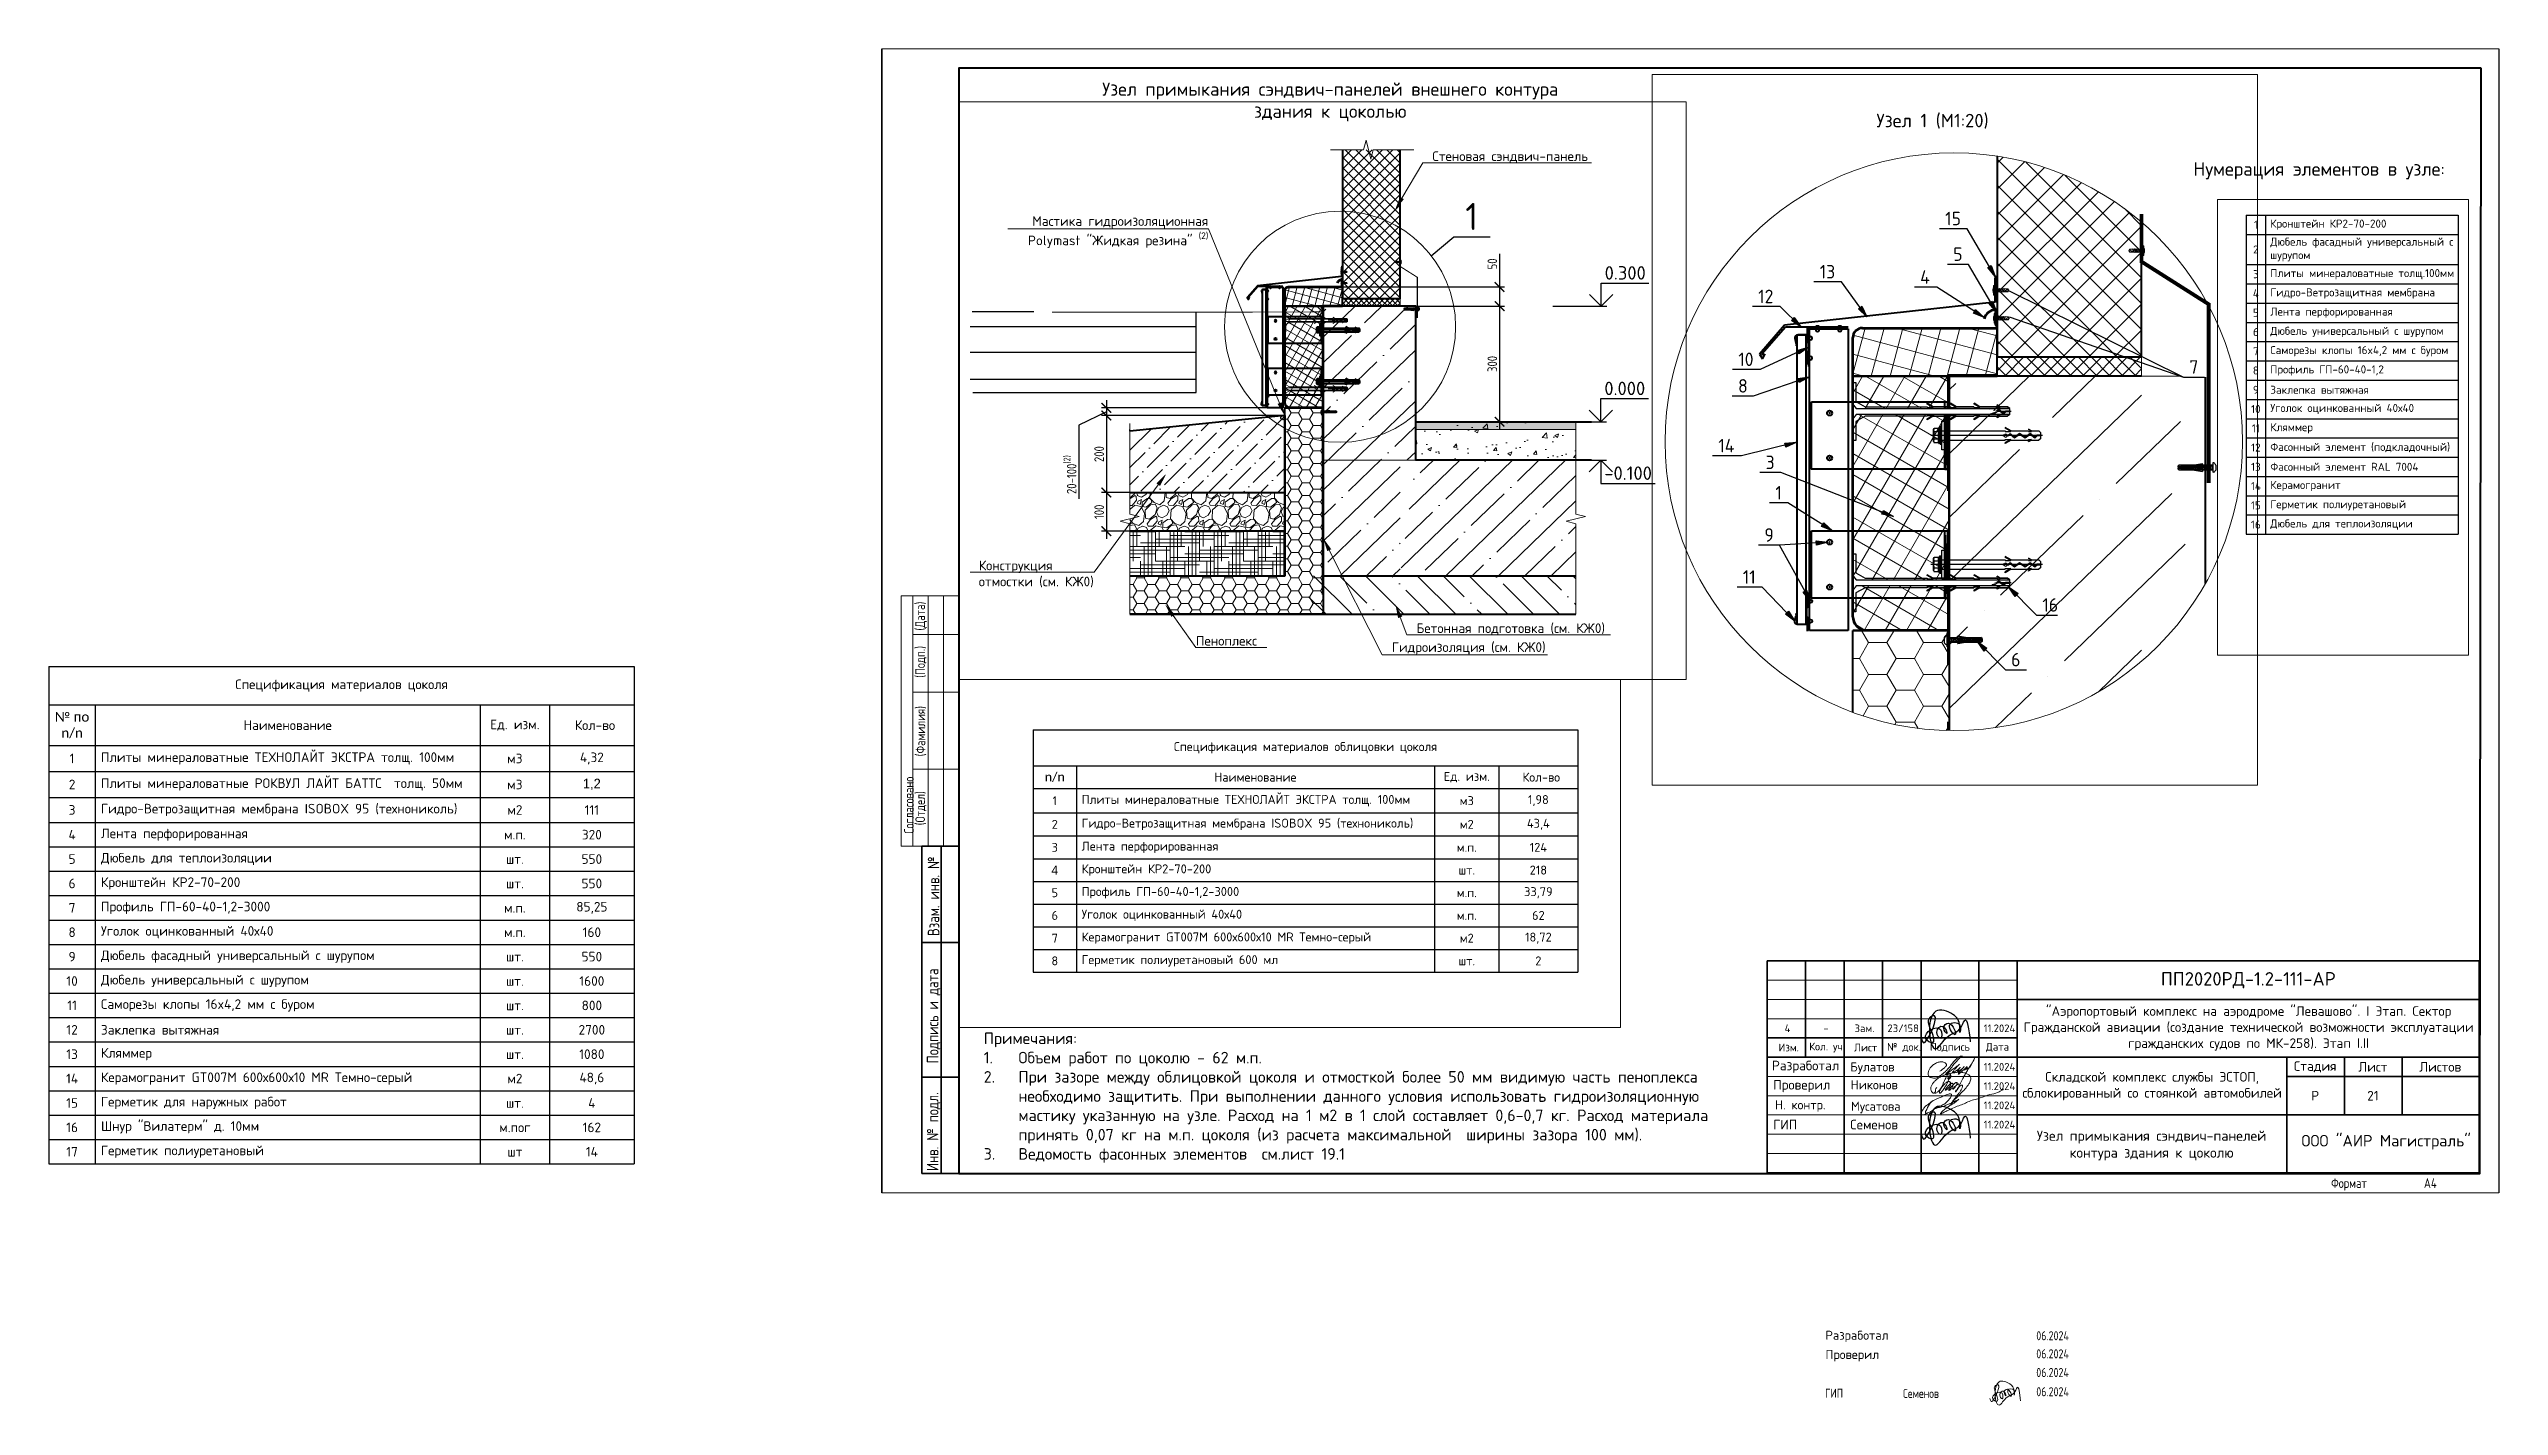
# Paper-space layout '111' of a CAD drawing. Header units: millimetres. Extents: x 215 to 81959, y -18227 to 1989.
# Drawn here: x 222 to 858, y -4349 to -3997 of the extents above; entities outside this region: 3.
# The model-space entities are those that its viewports show. They can reach past a viewport. Long polylines and large blocks are cut down to what shows.
import ezdxf
from ezdxf import colors
from ezdxf.entities.mleader import LeaderData, LeaderLine
from ezdxf.enums import TextEntityAlignment as Align
from ezdxf.math import Vec2, Vec3

# ---------------------------------------------------------------- set-up
doc = ezdxf.new("R2010")
doc.units = ezdxf.units.MM
doc.set_wipeout_variables(frame=1)
doc.header["$PDMODE"] = 35
doc.linetypes.add('CONTI', pattern=[0])
doc.linetypes.add('DASHED2', pattern=[0.375, 0.25, -0.125])
for name, color, linetype, lineweight in [('0_текст', 7, 'Continuous', 0), ('_PP_Hatch', 9, 'Continuous', 9), ('_PP_Primary Line Continuous', 3, 'Continuous', 40), ('_Выноска', 7, 'Continuous', 15), ('G-IMPT', 7, 'Continuous', 9), ('K_Dim', 165, 'Continuous', 13), ('гидроветрозащита', 10, 'Continuous', 70), ('Гидроизоляция монолита', 30, 'DASHED2', 50), ('рамка', 7, 'Continuous', 0), ('Стены сечение', 7, 'Continuous', 40), ('текстотпл', 7, 'Continuous', 25), ('Штрих Бетон неармированный', 7, 'Continuous', 15), ('Штрих Железобетон', 7, 'Continuous', 15), ('Штрих Мин. Вата', 40, 'Continuous', 15)]:
    doc.layers.add(name, color=color, linetype=linetype, lineweight=lineweight)
for name, color, linetype in [('S-METL', 14, 'Continuous'), ('S-WALL-PATT', 181, 'Continuous'), ('Слой2', 7, 'Continuous')]:
    doc.layers.add(name, color=color, linetype=linetype)
doc.layers.add('TN-НЕПЕЧАТНЫЕ', color=252, linetype='Continuous', lineweight=5, plot=False)
for name, color, linetype, lineweight, true_color in [('Бычков А_В_dwg', 7, 'Continuous', 9, 0x767676), ('ПОДПИСИ', 7, 'Continuous', 18, 0x5236c4), ('ФЭ', 7, 'Continuous', 25, 0xb8002e)]:
    doc.layers.add(name, color=color, linetype=linetype, lineweight=lineweight, true_color=true_color)
doc.styles.add('GOST 2.304', font='CS_Gost2304.shx')
doc.styles.add('GOST-2.304_Type-B', font='')
doc.styles.add('PDF ISOCPEUR', font='isocpeur.ttf')
doc.styles.add('SPDS', font='isocpeui.ttf')
doc.styles.add('TIMES', font='times.ttf')
doc.styles.add('ГОСТ 2.304', font='CS_Gost2304.shx')
doc.styles.add('ЕСКД', font='isocpeur.ttf')
doc.styles.add('стиль1', font='isocpeur.ttf')
doc.styles.get('GOST-2.304_Type-B').set_extended_font_data('GOST Common')
doc.linetypes.add('зигзаг', pattern='A,0.00254,-5.08,[131,ltypeshp.shx,S=5.08,R=0,X=-5.08,Y=0],-10.16,[131,ltypeshp.shx,S=5.08,R=180,X=5.08,Y=0],-5.08', length=20.32254)
doc.dimstyles.new('SPDS', dxfattribs={"dimscale": 100, "dimtxt": 2.5, "dimasz": 2.5, "dimexe": 1.25, "dimexo": 0.625, "dimtad": 1, "dimdec": 0, "dimrnd": 0.001, "dimtxsty": 'GOST 2.304', "dimblk": 'ARCHTICK', "dimblk1": 'ARCHTICK', "dimblk2": 'ARCHTICK', "dimcen": 2.5, "dimdle": 2, "dimadec": 0, "dimazin": 2, "dimtfac": 0.75, "dimtdec": 4, "dimtmove": 1, "dimatfit": 3, "dimfxl": 1, "dimtolj": 1, "dimarcsym": 0})
picture_1 = doc.add_image_def('image1.jpg', size_in_pixel=(2481, 3508))

psp = doc.layouts.new('111')

# ---------------------------------------------------------------- texts
at = {"color": 7, "linetype": 'Continuous', "lineweight": 0, "style": 'ЕСКД'}
for s, p in [('Булатов', (689.82, -4260.97)), ('Н. контр.', (670.26, -4270.82)), ('Никонов', (689.92, -4265.62)), ('Мусатова', (689.99, -4271.2)), ('Разработал', (683.37, -4330.65)), ('Проверил', (683.37, -4335.65))]:
    psp.add_text(s, height=2.345, dxfattribs=at).set_placement(p, align=Align.MIDDLE_LEFT)
at = {"color": 7, "linetype": 'Continuous', "lineweight": 0}
for s, insert, char_height, width, attachment_point, style in [('{\\fISOCPEUR|b1|i0|c204|p34;\\H1.375x;\\C250;\\c1776411;Узел примыкания сэндвич-панелей внешнего контура здания к цоколью}', (554.75, -4010.42), 2.5, 124.3235, 5, 'стиль1'), ('\\A1;Нумерация элементов в узле:', (778.94, -4030.51), 3.5, 214.1998, 7, 'PDF ISOCPEUR'), ('\\A1;\\pxql;Примечания: \\P\\pi-3,l3,t3;1.^IОбъем работ по цоколю - 62 м.п.\\P2.^IПри зазоре между облицовкой цоколя и отмосткой более 50 мм видимую часть пеноплекса необходимо защитить. При выполнении данного условия использовать гидроизоляционную мастику указанную на узле. Расход на 1 м2 в 1 слой составляет 0,6-0,7 кг. Расход материала принять 0,07 кг на м.п. цоколя (из расчета максимальной  ширины зазора 100 мм).\\P3.^IВедомость фасонных элементов  см.лист 19.1 ', (464.75, -4285.86), 3, 195.9065, 7, 'PDF ISOCPEUR')]:
    psp.add_mtext(s, dxfattribs=dict(at, insert=insert, char_height=char_height, width=width, attachment_point=attachment_point, style=style))
at = {"color": 7, "linetype": 'Continuous', "lineweight": 0, "attachment_point": 5, "rotation": 90, "style": 'стиль1'}
for s, insert, char_height in [('\\A1;{\\W0.800000x;\\pqc;\\fISOCPEUR|b0|i0|c0|p34;(Дата)}', (448.49, -4143.92), 2.5), ('\\A1;{\\W0.800000x;\\pqc;\\fISOCPEUR|b0|i0|c0|p34;(Подп.)}', (448.43, -4155.8), 2.5), ('\\A1;{\\W0.800000x;\\pqc;\\fISOCPEUR|b0|i0|c0|p34;(Фамилия)}', (448.43, -4173.8), 2.5), ('\\A1;{\\W0.800000x;\\pqc;\\fISOCPEUR|b0|i0|c0|p34;Согласовано}', (445.31, -4193.01), 2.5), ('\\A1;{\\W0.800000x;\\pqc;\\fISOCPEUR|b0|i0|c0|p34;(Отдел)}', (448.43, -4193.8), 2.5), ('\\A1;{\\W0.800000x;\\pqc;\\fISOCPEUR|b0|i0|c0|p34;Взам. инв. №}', (451.71, -4216.66), 3), ('\\A1;{\\W0.800000x;\\pqc;\\fISOCPEUR|b0|i0|c0|p34;Подпись и дата}', (451.71, -4247.74), 3), ('\\A1;{\\W0.800000x;\\pqc;\\fISOCPEUR|b0|i0|c0|p34;Инв. № подл.}', (451.71, -4277.78), 3)]:
    psp.add_mtext(s, dxfattribs=dict(at, insert=insert, char_height=char_height))
at = {"attachment_point": 5, "style": 'PDF ISOCPEUR'}
for s, insert, char_height, width in [('\\A1;\\pxqc;ПП2020РД-1.2-111-АР', (793.2, -4238.47), 3.5, 120), ('\\A1;\\pxqc;4', (673.52, -4250.95), 2, 10.6405), ('\\A1;\\pxqc;Зам.', (693.52, -4250.95), 2, 10.6405), ('\\A1;\\pxql; 23/158', (703.52, -4250.95), 2, 10.6405), ('\\A1;\\pxql; 11.2024', (728.52, -4250.95), 2, 10.6405), ('\\A1;\\pxqc;"Аэропортовый комплекс на аэродроме "Левашово". I Этап. Сектор Гражданской авиации (создание технической возможности эксплуатации гражданских судов по МК-258). Этап I.II', (793.29, -4250.97), 2.5, 120.1736), ('\\A1;\\pxqc; Изм.', (673.2, -4255.95), 2, 11.1818), ('\\A1;\\pxqc;Кол. уч.', (683.79, -4255.95), 2, 11.1818), ('\\A1;\\pxqc;-', (683.52, -4250.95), 2, 10.6405), ('\\A1;\\pxqc;Лист', (693.79, -4255.95), 2, 11.1818), ('\\A1;\\pxqc;№ док.', (703.79, -4255.95), 2, 11.1818), ('\\A1;\\pxqc;Подпись', (715.7, -4255.95), 2, 15), ('\\A1;\\pxqc;Дата', (728.04, -4255.95), 2, 10.3202), ('\\A1;\\pxqc;Разработал', (678.2, -4260.95), 2.5, 20), ('\\A1;\\pxql; 11.2024', (728.52, -4260.95), 2, 10.6405), ('\\A1;\\pxqc;Складской комплекс службы ЭСТОП, сблокированный со стоянкой автомобилей', (768.2, -4265.97), 2.5, 70), ('\\A1;\\pxqc;Стадия', (810.56, -4260.95), 2.5, 70), ('\\A1;\\pxql; Проверил', (678.2, -4265.95), 2.5, 20), ('\\A1;\\pxql; 11.2024', (728.52, -4265.95), 2, 10.6405), ('\\A1;\\pxql; ГИП', (678.2, -4275.95), 2.5, 20), ('\\A1;\\pxql; Семенов', (698.2, -4275.95), 2.5, 20), ('\\A1;\\pxql; 11.2024', (728.52, -4270.95), 2, 10.6405), ('\\A1;\\pxql; 11.2024', (728.52, -4275.95), 2, 10.6405)]:
    psp.add_mtext(s, dxfattribs=dict(at, insert=insert, char_height=char_height, width=width))
at = {"color": 7, "linetype": 'Continuous', "lineweight": 0, "attachment_point": 5}
for s, insert, char_height, style in [('\\A1;\\pxqc;Лист', (825.56, -4260.95), 2.5, 'стиль1'), ('\\A1;\\pxqc;Листов', (843.06, -4260.95), 2.5, 'стиль1'), ('\\A1;\\pxqc;Р', (810.56, -4268.45), 2.5, 'стиль1'), ('\\A1;\\pxqc;21', (825.56, -4268.45), 2.5, 'стиль1'), ('{\\H0.875x;\\C250;\\c2039583;Узел примыкания сэндвич-панелей\\P\\pxqc;контура здания к цоколю}', (768.06, -4281.4), 3, 'стиль1'), ('\\A1;{\\W0.8;06.2024}', (742.36, -4330.78), 2.3455, 'ЕСКД'), ('\\A1;{\\W0.8;06.2024}', (742.36, -4335.47), 2.3455, 'ЕСКД'), ('\\A1;{\\W0.8;06.2024}', (742.36, -4340.32), 2.3455, 'ЕСКД'), ('\\A1;{\\W0.800000x;\\pqc;\\fISOCPEUR|b0|i0|c0|p34;ГИП}', (685.6, -4345.7), 2.3455, 'ЕСКД'), ('\\A1;\\pxqc;{\\W0.8;Семенов}', (708.18, -4345.76), 2.3455, 'ЕСКД'), ('\\A1;{\\W0.8;06.2024}', (742.36, -4345.32), 2.3455, 'ЕСКД')]:
    psp.add_mtext(s, dxfattribs=dict(at, insert=insert, char_height=char_height, style=style))
at = {"insert": (829, -4280.54), "char_height": 3, "attachment_point": 5, "style": 'PDF ISOCPEUR'}
psp.add_mtext_dynamic_manual_height_columns('\\pxqc;ООО "АИР Магистраль"', width=50.1334, gutter_width=75, heights=[15], dxfattribs=at)
at = {"linetype": 'Continuous', "lineweight": 25, "char_height": 2.5, "attachment_point": 1, "style": 'ГОСТ 2.304'}
for s, insert, width in [('\\f|b0|i0|c1|p0;\\W1.0000000000;\\T1.0000000000;\\o\\lФормат', (814.7, -4289.91), 18.5714), ('\\f|b0|i0|c1|p0;\\W1.0000000000;\\T1.0000000000;\\o\\lA4', (838.81, -4289.91), 7.5)]:
    psp.add_mtext(s, dxfattribs=dict(at, insert=insert, width=width))
at = {"layer": 'Слой2', "ltscale": 25, "insert": (3547.38, 1129.22), "char_height": 87.5, "attachment_point": 1, "style": 'ГОСТ 2.304'}
psp.add_mtext_dynamic_manual_height_columns('\\pxqc;Узел примыкания ГКЛ перегородок (облицовок) к профлисту покрытия (перекрытия) к элементам металлокаркаса', width=3514.4288, gutter_width=625, heights=[0], dxfattribs=at)
at = {"layer": 'текстотпл', "color": 7, "insert": (215.08, 166.01), "char_height": 3, "width": 369.7203, "attachment_point": 4, "style": 'TIMES'}
psp.add_mtext('\\pxqj;{\\fTimes New Roman|b0|i0|c204|p18;\\C256;^I\\H0.83325x;\\P\\pq*;\\H0.99999x; \\H0.99998x;             ^I\\H0.99993x;           \\H0.99987x;\\P\\pi0.0077767,sm1,qj;\\H1.0003x;      \\H0.99991x;\\P\\pi4,s*;^I}', dxfattribs=at)

msp = doc.modelspace()

# ---------------------------------------------------------------- texts
for s, height, style, p in [('1', 70, 'GOST-2.304_Type-B', (2949997.4, -717126.5)), ('0.300', 35, 'PDF ISOCPEUR', (2950359.3, -717255.4, 0.3)), ('0.000', 35, 'PDF ISOCPEUR', (2950358.5, -717555.4)), ('-0.100', 35, 'PDF ISOCPEUR', (2950358.5, -717775.4)), ('Узел 1 (М1:20)', 14, 'PDF ISOCPEUR', (2949242.5, -718740)), ('15', 14, 'GOST-2.304_Type-B', (2949313.9, -718841.8)), ('5', 14, 'GOST-2.304_Type-B', (2949322.2, -718878.8)), ('13', 14, 'GOST-2.304_Type-B', (2949183.5, -718897)), ('4', 14, 'GOST-2.304_Type-B', (2949287.9, -718902.5)), ('12', 14, 'GOST-2.304_Type-B', (2949119.6, -718922.7)), ('10', 14, 'GOST-2.304_Type-B', (2949098.9, -718988)), ('7', 14, 'GOST-2.304_Type-B', (2949567.5, -718995.9)), ('8', 14, 'GOST-2.304_Type-B', (2949098.7, -719015.6)), ('14', 14, 'GOST-2.304_Type-B', (2949078.2, -719077.6)), ('3', 14, 'GOST-2.304_Type-B', (2949127.3, -719095)), ('1', 14, 'GOST-2.304_Type-B', (2949137.5, -719126.6)), ('9', 14, 'GOST-2.304_Type-B', (2949126, -719170.4)), ('11', 14, 'GOST-2.304_Type-B', (2949103.6, -719214.1)), ('16', 14, 'GOST-2.304_Type-B', (2949414.8, -719243.1)), ('6', 14, 'GOST-2.304_Type-B', (2949382.4, -719299.9))]:
    msp.add_text(s, height=height, dxfattribs=dict(style=style)).set_placement(p)

# ---------------------------------------------------------------- blocks, each defined once
blk = doc.blocks.new('*T456')
at = {"layer": '_Выноска', "linetype": 'ByBlock', "lineweight": -2, "transparency": 16777216}
for p, q in [((0, 0), (152, 0)), ((152, 0), (152, -129.2)), ((0, -10), (152, -10)), ((0, -10), (0, -129.2)), ((12, -10), (12, -129.2)), ((112, -10), (112, -129.2)), ((130, -10), (130, -27.28)), ((0, -20.53), (152, -20.53)), ((0, -27.28), (130, -27.28)), ((0, -34.03), (152, -34.03)), ((130, -34.03), (130, -129.2)), ((0, -40.53), (152, -40.53)), ((0, -46.87), (152, -46.87)), ((0, -53.2), (152, -53.2)), ((0, -59.53), (152, -59.53)), ((0, -65.87), (152, -65.87)), ((0, -72.2), (152, -72.2)), ((0, -78.53), (152, -78.53)), ((0, -84.87), (152, -84.87)), ((0, -91.2), (152, -91.2)), ((0, -97.53), (152, -97.53)), ((0, -103.87), (152, -103.87)), ((0, -110.2), (152, -110.2)), ((0, -116.53), (152, -116.53)), ((0, -122.87), (152, -122.87)), ((0, -129.2), (152, -129.2))]:
    blk.add_line(p, q, dxfattribs=at)
at = {"layer": '_Выноска', "color": 0, "linetype": 'ByBlock', "lineweight": -2, "transparency": 16777216}
for p, q in [((0, 0), (0, -10)), ((130, -27.28), (152, -27.28)), ((130, -27.28), (130, -34.03))]:
    blk.add_line(p, q, dxfattribs=at)
at = {"layer": '_Выноска', "color": 0, "transparency": 16777216, "char_height": 2.5}
for s, insert, width, attachment_point in [('{\\fISOCPEUR|b0|i0|c204|p34;Спецификация материалов цоколя}', (76, -5), 149, 5), ('{\\fCalibri|b0|i0|c204|p34;№ по \\fCalibri|b0|i0|c0|p34;n/n}', (6, -15.27), 9, 5), ('{\\fISOCPEUR|b0|i0|c204|p34;Наименование}', (62, -15.27), 97, 5), ('{\\fISOCPEUR|b0|i0|c0;Ед. изм.', (121, -15.27), 15, 5), ('{\\fISOCPEUR|b0|i0|c0; Кол-во ', (141, -15.27), 19, 5), ('{\\fISOCPEUR|b0|i0|c0;1', (6, -23.91), 9, 5), ('{\\fISOCPEUR|b0|i0|c0;Плиты минераловатные ТЕХНОЛАЙТ ЭКСТРА толщ. 100мм', (13.5, -23.91), 97, 4), ('{\\fISOCPEUR|b0|i0|c0;м3', (121, -23.91), 15, 5), ('{\\fISOCPEUR|b0|i0|c204|p34;4,32}', (141, -23.91), 19, 5), ('{\\fISOCPEUR|b0|i0|c0;2', (6, -30.66), 9, 5), ('{\\fISOCPEUR|b0|i0|c0;Плиты минераловатные РОКВУЛ ЛАЙТ БАТТС  толщ. 50мм', (13.5, -30.66), 97, 4), ('{\\fISOCPEUR|b0|i0|c0;м3', (121, -30.66), 15, 5), ('1,2', (141, -30.66), 19, 5), ('{\\fISOCPEUR|b0|i0|c0;3', (6, -37.28), 9, 5), ('{\\fISOCPEUR|b0|i0|c204|p34;Гидро-Ветрозащитная мембрана ISOBOX 95 (технониколь)}', (13.5, -37.28), 97, 4), ('{\\fISOCPEUR|b0|i0|c0;м2', (121, -37.28), 15, 5), ('{\\fISOCPEUR|b0|i0|c204|p34;111}', (141, -37.28), 19, 5), ('{\\fISOCPEUR|b0|i0|c0;4', (6, -43.7), 9, 5), ('{\\fISOCPEUR|b0|i0|c0;Лента перфорированная', (13.5, -43.7), 97, 4), ('{\\fISOCPEUR|b0|i0|c0;м.п.', (121, -43.7), 15, 5), ('{\\fISOCPEUR|b0|i0|c204|p34;320}', (141, -43.7), 19, 5), ('{\\fISOCPEUR|b0|i0|c0;5', (6, -50.03), 9, 5), ('{\\fISOCPEUR|b0|i0|c0;Дюбель для теплоизоляции', (13.5, -50.03), 97, 4), ('{\\fISOCPEUR|b0|i0|c0;шт.', (121, -50.03), 15, 5), ('{\\fISOCPEUR|b0|i0|c204|p34;550}', (141, -50.03), 19, 5), ('{\\fISOCPEUR|b0|i0|c0;6', (6, -56.37), 9, 5), ('{\\fISOCPEUR|b0|i0|c0;Кронштейн КР2-70-200', (13.5, -56.37), 97, 4), ('{\\fISOCPEUR|b0|i0|c0;шт.', (121, -56.37), 15, 5), ('{\\fISOCPEUR|b0|i0|c204|p34;550}', (141, -56.37), 19, 5), ('{\\fISOCPEUR|b0|i0|c0;7', (6, -62.7), 9, 5), ('{\\fISOCPEUR|b0|i0|c0;Профиль ГП-60-40-1,2-3000', (13.5, -62.7), 97, 4), ('{\\fISOCPEUR|b0|i0|c0;м.п.', (121, -62.7), 15, 5), ('{\\fISOCPEUR|b0|i0|c204|p34;85,25}', (141, -62.7), 19, 5), ('{\\fISOCPEUR|b0|i0|c0;8', (6, -69.03), 9, 5), ('{\\fISOCPEUR|b0|i0|c0;Уголок оцинкованный 40х40', (13.5, -69.03), 97, 4), ('{\\fISOCPEUR|b0|i0|c0;м.п.', (121, -69.03), 15, 5), ('{\\fISOCPEUR|b0|i0|c204|p34;160}', (141, -69.03), 19, 5), ('{\\fISOCPEUR|b0|i0|c0;9', (6, -75.37), 9, 5), ('{\\fISOCPEUR|b0|i0|c0;Дюбель фасадный универсальный с шурупом', (13.5, -75.37), 97, 4), ('{\\fISOCPEUR|b0|i0|c0;шт.', (121, -75.37), 15, 5), ('{\\fISOCPEUR|b0|i0|c204|p34;550}', (141, -75.37), 19, 5), ('{\\fISOCPEUR|b0|i0|c0;10', (6, -81.7), 9, 5), ('{\\fISOCPEUR|b0|i0|c0;Дюбель универсальный с шурупом', (13.5, -81.7), 97, 4), ('{\\fISOCPEUR|b0|i0|c0;шт.', (121, -81.7), 15, 5), ('{\\fISOCPEUR|b0|i0|c204|p34;1600}', (141, -81.7), 19, 5), ('{\\fISOCPEUR|b0|i0|c0;11', (6, -88.03), 9, 5), ('{\\fISOCPEUR|b0|i0|c0;Саморезы клопы 16x4,2 мм с буром', (13.5, -88.03), 97, 4), ('{\\fISOCPEUR|b0|i0|c0;шт.', (121, -88.03), 15, 5), ('{\\fISOCPEUR|b0|i0|c204|p34;800}', (141, -88.03), 19, 5), ('{\\fISOCPEUR|b0|i0|c0;12', (6, -94.37), 9, 5), ('{\\fISOCPEUR|b0|i0|c0;Заклепка вытяжная', (13.5, -94.37), 97, 4), ('{\\fISOCPEUR|b0|i0|c0;шт.', (121, -94.37), 15, 5), ('{\\fISOCPEUR|b0|i0|c204|p34;2700}', (141, -94.37), 19, 5), ('{\\fISOCPEUR|b0|i0|c0;13', (6, -100.7), 9, 5), ('{\\fISOCPEUR|b0|i0|c0;Кляммер', (13.5, -100.7), 97, 4), ('{\\fISOCPEUR|b0|i0|c0;шт.', (121, -100.7), 15, 5), ('{\\fISOCPEUR|b0|i0|c204|p34;1080}', (141, -100.7), 19, 5), ('{\\fISOCPEUR|b0|i0|c0;14', (6, -107.03), 9, 5), ('{\\fISOCPEUR|b0|i0|c0;Керамогранит GT007М 600х600х10 MR Темно-серый', (13.5, -107.03), 97, 4), ('{\\fISOCPEUR|b0|i0|c0;м2', (121, -107.03), 15, 5), ('{\\fISOCPEUR|b0|i0|c204|p34;48,6}', (141, -107.03), 19, 5), ('{\\fISOCPEUR|b0|i0|c0;15', (6, -113.37), 9, 5), ('{\\fISOCPEUR|b0|i0|c0;Герметик для наружных работ', (13.5, -113.37), 97, 4), ('{\\fISOCPEUR|b0|i0|c0;шт.', (121, -113.37), 15, 5), ('{\\fISOCPEUR|b0|i0|c204|p34;4}', (141, -113.37), 19, 5), ('{\\fISOCPEUR|b0|i0|c0|p34;1\\fISOCPEUR|b0|i0|c204|p34;6}', (6, -119.7), 9, 5), ('{\\fISOCPEUR|b0|i0|c204|p34;Шнур "Вилатерм" д. 10мм}', (13.5, -119.7), 97, 4), ('{\\fISOCPEUR|b0|i0|c204|p34;м.пог}', (121, -119.7), 15, 5), ('{\\fISOCPEUR|b0|i0|c204|p34;162}', (141, -119.7), 19, 5), ('{\\fISOCPEUR|b0|i0|c0|p34;1\\fISOCPEUR|b0|i0|c204|p34;7}', (6, -126.03), 9, 5), ('{\\fISOCPEUR|b0|i0|c204|p34;Герметик полиуретановый}', (13.5, -126.03), 97, 4), ('{\\fISOCPEUR|b0|i0|c204|p34;шт}', (121, -126.03), 15, 5), ('{\\fISOCPEUR|b0|i0|c204|p34;14}', (141, -126.03), 19, 5)]:
    blk.add_mtext(s, dxfattribs=dict(at, insert=insert, width=width, attachment_point=attachment_point))
blk = doc.blocks.new('Подпись - Никонов_dwg-1973089-План отопления на отм _4_200')
at = {"layer": 'G-IMPT', "color": 5, "true_color": 0x0000ff}
for points, knots in [([(3665.5, 1236.6), (3666.5, 1237.1), (3668.2, 1238.1), (3670.7, 1239.2), (3672.1, 1240.9), (3673.3, 1242.2), (3673.7, 1243.2), (3673.6, 1244.1), (3672.8, 1244.1), (3672, 1243.8), (3670.9, 1243.4), (3669.4, 1242.8), (3667.7, 1242.1), (3665.8, 1241.1), (3663.8, 1240.5), (3662.3, 1238.7), (3660.5, 1238), (3659.7, 1236.2), (3658.9, 1235.2), (3658.7, 1233), (3661.5, 1234.5), (3663.6, 1235.2), (3665.7, 1237), (3668.1, 1237.4), (3670.1, 1238), (3671.6, 1238.8), (3673.4, 1239.3), (3674.8, 1240.1), (3678.5, 1242.1), (3675.9, 1240.3), (3675.1, 1239.5), (3674.2, 1239.1), (3673.2, 1238.4), (3671.6, 1237.5), (3670.3, 1236.4), (3669.2, 1235.5), (3668.7, 1234.8), (3667.9, 1233.9), (3669.3, 1234.5), (3670.2, 1235.1), (3672.1, 1235.9), (3674.5, 1237), (3677.1, 1238.2), (3679.9, 1239), (3682.4, 1240.5), (3685.2, 1241.2), (3688.6, 1242.2), (3692.2, 1243.8), (3695.8, 1244.2), (3697.7, 1245.4), (3698.6, 1245.8), (3699.3, 1246), (3699.2, 1246.4), (3699.2, 1246.5)], [0, 0, 0, 0, 3.378818, 5.715922, 8.219361, 9.899721, 10.976556, 11.451856, 12.139284, 12.804214, 13.911598, 15.723529, 17.789374, 19.345922, 22.172631, 23.901681, 26.066298, 27.733912, 29.312205, 30.352176, 32.99265, 34.962632, 38.022379, 40.726019, 42.282123, 44.222072, 45.778162, 47.594383, 50.346055, 52.300104, 53.284202, 54.011029, 55.266878, 57.065791, 59.294374, 60.398001, 61.356333, 62.02213, 62.983928, 63.988976, 66.073504, 68.81322, 71.967541, 74.789114, 77.472638, 80.63425, 83.226851, 88.281354, 92.11797, 94.014352, 94.776009, 95.380685, 95.760607, 95.760607, 95.760607, 95.760607]), ([(3661.9, 1234.6), (3661.7, 1234.6), (3661.4, 1234.5), (3660.7, 1234.5), (3660.9, 1235.6), (3661.5, 1236.3), (3662, 1237.6), (3662.7, 1238.8), (3663.7, 1240.1), (3664.6, 1240.6), (3665.1, 1240.9)], [0, 0, 0, 0, 0.500239, 1.056482, 1.749661, 2.987208, 4.049601, 5.885059, 7.06866, 8.861453, 8.861453, 8.861453, 8.861453])]:
    blk.add_open_spline(points, degree=3, knots=knots, dxfattribs=at)
blk = doc.blocks.new('A$C787fe7d1')
at = {"layer": 'ПОДПИСИ', "lineweight": 13}
for points in [[(0.51, 0.22), (0.8, 0.41), (0.99, 0.56), (1.21, 0.73), (1.45, 0.91), (1.72, 1.12), (1.92, 1.32), (2.1, 1.56), (2.18, 1.71), (2.2, 1.85), (2.17, 2.04), (2.07, 2.21), (1.86, 2.39), (1.48, 2.58), (1.07, 2.66), (0.68, 2.64), (0.33, 2.58), (-0.19, 2.42), (-0.61, 2.24), (-0.93, 2.07), (-1.33, 1.77), (-1.72, 1.4), (-2.01, 1.05), (-2.38, 0.35), (-2.49, 0.01), (-2.54, -0.5), (-2.51, -0.78), (-2.45, -1.01), (-2.27, -1.21), (-1.94, -1.39), (-1.58, -1.51), (-1.2, -1.58), (-0.84, -1.6), (-0.42, -1.53), (0.27, -1.18), (1.1, -0.6), (1.77, -0.01), (2.35, 0.55), (2.98, 1.26), (3.28, 1.64), (3.59, 2.04), (3.86, 2.38), (4.29, 2.88), (4.65, 3.24), (5.02, 3.58), (5.44, 3.92), (5.79, 4.07), (6.39, 4.09)], [(5.73, 3.74), (5.09, 3.08), (4.64, 2.57), (3.98, 1.79), (3.66, 1.35), (3, 0.56), (2.61, 0.12), (2.25, -0.28), (2.09, -0.48), (2, -0.61), (1.98, -0.66), (1.98, -0.67), (2.05, -0.66), (2.27, -0.52), (2.8, -0.09), (3.15, 0.21), (3.64, 0.59), (4.12, 0.9), (4.69, 1.3), (5.17, 1.64), (5.42, 1.84), (5.62, 2.01)], [(6.83, 1.41), (6.7, 1.28), (6.52, 1.05), (5.94, 0.42), (5.61, 0.03), (5.41, -0.25), (5.34, -0.37), (5.31, -0.43), (5.3, -0.48), (5.29, -0.52), (5.3, -0.55), (5.4, -0.54), (5.52, -0.46), (5.69, -0.33), (6.46, 0.36), (7.17, 0.99), (7.6, 1.41)]]:
    blk.add_spline(points, degree=3, dxfattribs=at)
for points, knots in [([(5.62, 2.01), (5.56, 1.96), (5.44, 1.85), (5.17, 1.65), (4.88, 1.27), (4.56, 0.87), (4.25, 0.52), (4.03, 0.28), (3.9, 0.09), (3.81, -0.02), (3.77, -0.11), (3.75, -0.2), (3.81, -0.24), (3.93, -0.24), (4.18, -0.07), (4.59, 0.19), (5.07, 0.55), (5.43, 0.85), (5.66, 1.07), (5.72, 1.16), (5.77, 1.25), (5.78, 1.29)], [0, 0, 0, 0, 16.134747, 33.266463, 66.960912, 110.000915, 136.599312, 162.11958, 174.833381, 182.942488, 190.991453, 195.998541, 198.202501, 204.556661, 219.307379, 257.010825, 304.022792, 336.538613, 355.084471, 362.391255, 366.862024, 366.862024, 366.862024, 366.862024]), ([(5.78, 1.29), (5.77, 1.25), (5.75, 1.21), (5.72, 1.15), (5.65, 1.03), (5.56, 0.91), (5.44, 0.76), (5.32, 0.58), (5.17, 0.43), (5.09, 0.29), (5.08, 0.18), (5.09, 0.1), (5.33, 0.17), (5.56, 0.29), (5.96, 0.54), (6.4, 0.89), (6.69, 1.2), (6.83, 1.41)], [370.214221, 370.214221, 370.214221, 370.214221, 371.492925, 375.50702, 386.272478, 396.326249, 407.662491, 424.671307, 439.040432, 450.864321, 456.652253, 460.111133, 471.509974, 489.8363, 522.772287, 558.418764, 606.54163, 606.54163, 606.54163, 606.54163]), ([(9.55, 3.66), (8.55, 1.84), (8.22, 1.27), (7.62, 0.37), (7.04, -0.66), (6.53, -1.58), (6.11, -2.39), (5.89, -2.88), (5.77, -3.13)], [581.391717, 581.391717, 581.391717, 581.391717, 635.622981, 715.679271, 797.974483, 873.292732, 926.879596, 981.063222, 981.063222, 981.063222, 981.063222]), ([(7.6, 1.41), (7.6, 1.41), (7.6, 1.42), (7.61, 1.44), (7.56, 1.4), (7.51, 1.35), (7.35, 1.14), (7.14, 0.92), (6.94, 0.69), (6.9, 0.57), (6.88, 0.49), (7.22, 0.66), (7.39, 0.72), (7.59, 0.98), (7.65, 1.05), (7.72, 1.17), (7.59, 1.06), (7.53, 0.99), (7.44, 0.87), (7.41, 0.78), (7.39, 0.69), (7.52, 0.7), (7.69, 0.76), (8.09, 0.95), (8.41, 1.34), (8.83, 2.07), (9.24, 2.98), (9.43, 3.34), (9.55, 3.64), (9.55, 3.66)], [0, 0, 0, 0, 1.028707, 1.545125, 4.048045, 7.616341, 19.774481, 52.233857, 72.983455, 77.689422, 79.898912, 85.049549, 126.583383, 137.373945, 144.801867, 149.736958, 155.772678, 165.653941, 174.529286, 183.325929, 186.358502, 189.31937, 204.271039, 226.331653, 275.381237, 301.741624, 398.946605, 442.20455, 442.425926, 442.425926, 442.425926, 442.425926])]:
    blk.add_open_spline(points, degree=3, knots=knots, dxfattribs=at)
blk = doc.blocks.new('Подпись - Бизюков_dwg-1973077-План отопления на отм _4_200')
at = {"layer": 'G-IMPT', "color": 5, "true_color": 0x0000ff}
blk.add_open_spline([(2872.5, 1312.22), (2872.45, 1312.18), (2872.35, 1312.11), (2872.18, 1311.98), (2872.16, 1311.75), (2872.14, 1311.54), (2872.12, 1311.37), (2872.06, 1311.17), (2872.02, 1311), (2872.01, 1310.7), (2872.31, 1310.8), (2872.53, 1310.95), (2872.79, 1311.2), (2873.05, 1311.43), (2873.23, 1311.74), (2873.54, 1312.02), (2873.79, 1312.55), (2874.02, 1313.03), (2874.35, 1313.78), (2874.62, 1314.37), (2874.91, 1314.97), (2875.03, 1315.21), (2875.16, 1315.42), (2875.28, 1315.59), (2875.43, 1315.75), (2875.63, 1315.82), (2875.83, 1315.75), (2876.02, 1315.6), (2876.07, 1315.35), (2876.09, 1315.11), (2876.05, 1314.88), (2875.91, 1314.66), (2875.67, 1314.59), (2875.45, 1314.43), (2875.3, 1314.58), (2875.41, 1314.75), (2875.46, 1314.94), (2875.5, 1315.13), (2875.64, 1315.31), (2875.85, 1315.17), (2875.79, 1314.91), (2875.76, 1314.62), (2875.61, 1314.36), (2875.43, 1314.11), (2875.43, 1313.79), (2875.21, 1313.48), (2875.09, 1313.06), (2874.78, 1312.71), (2874.6, 1312.33), (2874.42, 1312.1), (2874.32, 1311.9), (2874.14, 1311.72), (2874, 1311.46), (2873.8, 1311.21), (2873.63, 1310.97), (2873.44, 1310.83), (2873.26, 1310.79), (2873.04, 1310.88), (2873.2, 1311.12), (2873.17, 1311.35), (2873.33, 1311.59), (2873.47, 1311.87), (2873.67, 1312.17), (2873.9, 1312.44), (2874.09, 1312.76), (2874.39, 1313.01), (2874.61, 1313.32), (2874.89, 1313.47), (2875.08, 1313.64), (2875.32, 1313.75), (2875.55, 1313.81), (2875.75, 1313.73), (2875.96, 1313.75), (2875.98, 1313.46), (2876.1, 1313.26), (2875.99, 1313.05), (2875.99, 1312.83), (2875.88, 1312.61), (2875.75, 1312.38), (2875.54, 1312.19), (2875.32, 1311.95), (2875.06, 1311.74), (2874.88, 1311.6), (2874.72, 1311.48), (2874.52, 1311.68), (2874.93, 1311.96), (2875.07, 1312.29), (2875.32, 1312.52), (2875.47, 1312.78), (2875.7, 1312.92), (2875.86, 1313.09), (2876.01, 1313.21), (2876.19, 1313.25), (2876.34, 1313.35), (2876.5, 1313.33), (2876.64, 1313.25), (2876.7, 1313.03), (2876.67, 1312.76), (2876.58, 1312.5), (2876.5, 1312.25), (2876.32, 1312.05), (2876.12, 1311.85), (2875.93, 1311.61), (2875.75, 1311.51), (2875.55, 1311.42), (2875.53, 1311.66), (2875.75, 1311.82), (2875.96, 1312.12), (2876.21, 1312.43), (2876.41, 1312.65), (2876.66, 1312.86), (2876.85, 1313.14), (2877.16, 1313.37), (2877.39, 1313.52), (2877.67, 1313.59), (2877.76, 1313.33), (2877.6, 1313.11), (2877.54, 1312.78), (2877.31, 1312.51), (2877.16, 1312.21), (2876.91, 1312.02), (2876.78, 1311.76), (2876.5, 1311.84), (2876.86, 1312.08), (2876.97, 1312.34), (2877.34, 1312.62), (2877.62, 1312.93), (2877.93, 1313.03), (2878.19, 1313.3), (2878.27, 1312.87), (2878.31, 1312.56), (2878.08, 1312.26), (2878.02, 1311.99), (2877.86, 1311.82), (2877.78, 1311.59), (2877.57, 1311.42), (2877.5, 1311.13), (2877.21, 1311.14), (2877.43, 1311.48), (2877.65, 1311.65), (2877.87, 1311.97), (2878.12, 1312.28), (2878.39, 1312.56), (2878.68, 1312.75), (2878.89, 1312.91), (2879.22, 1312.87), (2879.08, 1312.32), (2878.98, 1311.87), (2878.57, 1311.32), (2878.3, 1310.72), (2877.58, 1310.22), (2877.3, 1309.52), (2876.86, 1309.07), (2876.55, 1308.64), (2876.27, 1308.25), (2875.79, 1307.19), (2876.73, 1308.92), (2877.42, 1309.42), (2878.33, 1310.33), (2879.08, 1311.1), (2879.81, 1311.85), (2880.3, 1312.5), (2880.8, 1313.04), (2881, 1313.65), (2881.28, 1314.13), (2881.35, 1314.81), (2881.01, 1315.33), (2880.6, 1315.63), (2880.26, 1315.77), (2879.88, 1315.97), (2879.44, 1316.11), (2878.82, 1316.14), (2878.18, 1316.24), (2877.43, 1316.14), (2876.77, 1316.04), (2875.8, 1315.92), (2874.9, 1315.6), (2873.91, 1315.27), (2873.18, 1314.84), (2872.55, 1314.49), (2872.05, 1314.04), (2871.63, 1313.59), (2871.19, 1313.01), (2870.93, 1312.4), (2870.86, 1311.75), (2871.08, 1311.25), (2871.3, 1310.85), (2871.66, 1310.71), (2871.91, 1310.87), (2872, 1311.03), (2872.06, 1311.12)], degree=3, knots=[0, 0, 0, 0, 0.20335, 0.362313, 0.613566, 0.846001, 1.013051, 1.136318, 1.444387, 1.632056, 1.792702, 2.162909, 2.508793, 2.854159, 3.198669, 3.591686, 4.090997, 4.923392, 5.204128, 6.540753, 6.871289, 7.19892, 7.352839, 7.607588, 7.822484, 7.989507, 8.223491, 8.415364, 8.69289, 8.930784, 9.152092, 9.366242, 9.682359, 9.922686, 10.020803, 10.204846, 10.419776, 10.634706, 10.802988, 10.998924, 11.157276, 11.555907, 11.889398, 12.037699, 12.461893, 12.795384, 13.167961, 13.735391, 14.179957, 14.417902, 14.604674, 14.862408, 15.144331, 15.49417, 15.812747, 16.030683, 16.191328, 16.353709, 16.590601, 16.830412, 17.07242, 17.406376, 17.772451, 18.163173, 18.476214, 18.882276, 19.307205, 19.596526, 19.832876, 20.054303, 20.375594, 20.511705, 20.686514, 20.905861, 21.222917, 21.362736, 21.576437, 21.863233, 22.079402, 22.359578, 22.723613, 23.070132, 23.310409, 23.473467, 23.552948, 24.014704, 24.426685, 24.749544, 25.004293, 25.313612, 25.528509, 25.693533, 25.892142, 26.069906, 26.222338, 26.337815, 26.536322, 26.866815, 27.136058, 27.378687, 27.641522, 27.931027, 28.244027, 28.498758, 28.6205, 28.761552, 28.99254, 29.442974, 29.841867, 30.178023, 30.346304, 30.813835, 31.175679, 31.480278, 31.698563, 31.870129, 32.135137, 32.500447, 32.83357, 33.172201, 33.503853, 33.789518, 33.900191, 34.163025, 34.556811, 34.949306, 35.45048, 35.769817, 36.009837, 36.243878, 36.705736, 37.027535, 37.305698, 37.529008, 37.711698, 38.028696, 38.332504, 38.43063, 38.726577, 39.043141, 39.437914, 39.818248, 40.252318, 40.593024, 40.861751, 41.028913, 41.425286, 42.111807, 42.604285, 43.394449, 44.071335, 45.141352, 45.557985, 45.953964, 46.714692, 47.216591, 48.452151, 49.605004, 50.594621, 52.088202, 52.922587, 53.695255, 54.554969, 55.063581, 55.612984, 56.215176, 57.007222, 57.3188, 57.752809, 58.118953, 58.58252, 59.133745, 59.974378, 60.511788, 61.385769, 61.979629, 63.451513, 64.226545, 65.103784, 65.97125, 66.401557, 67.120818, 67.805935, 68.554641, 69.110285, 69.692639, 70.169139, 70.472052, 70.684943, 71.011005, 71.011005, 71.011005, 71.011005], dxfattribs=at)
blk = doc.blocks.new('*T431')
at = {"layer": '_Выноска', "linetype": 'ByBlock', "lineweight": -2, "transparency": 16777216}
for p, q in [((0, 0), (330.1, 0)), ((0, 0), (0, -497.2)), ((30, 0), (30, -497.2)), ((330.1, 0), (330.1, -497.2)), ((0, -30), (330.1, -30)), ((0, -77.1), (330.1, -77.1)), ((0, -107.1), (330.1, -107.1)), ((0, -137.1), (330.1, -137.1)), ((0, -167.1), (330.1, -167.1)), ((0, -197.1), (330.1, -197.1)), ((0, -227.1), (330.1, -227.1)), ((0, -257.1), (330.1, -257.1)), ((0, -287.2), (330.1, -287.2)), ((0, -317.2), (330.1, -317.2)), ((0, -347.2), (330.1, -347.2)), ((0, -377.2), (330.1, -377.2)), ((0, -407.2), (330.1, -407.2)), ((0, -437.2), (330.1, -437.2)), ((0, -467.2), (330.1, -467.2)), ((30, -497.2), (330.1, -497.2))]:
    blk.add_line(p, q, dxfattribs=at)
at = {"layer": '_Выноска', "color": 0, "linetype": 'ByBlock', "lineweight": -2, "transparency": 16777216}
blk.add_line((0, -497.2), (30, -497.2), dxfattribs=at)
at = {"layer": '_Выноска', "color": 0, "transparency": 16777216}
for s, insert, char_height, width, attachment_point in [('{\\fISOCPEUR|b0|i0|c0;1', (15, -15), 12.503, 15.004, 5), ('{\\fISOCPEUR|b0|i0|c0;Кронштейн КР2-70-200', (37.5, -15), 12.503, 285.073, 4), ('{\\fISOCPEUR|b0|i0|c0;2', (15, -53.6), 12.503, 15.004, 5), ('{\\fISOCPEUR|b0|i0|c0;Дюбель фасадный универсальный с шурупом', (37.5, -53.6), 12.503, 285.073, 4), ('{\\fISOCPEUR|b0|i0|c0;3', (15, -92.1), 12.503, 15.004, 5), ('{\\fISOCPEUR|b0|i0|c204|p34;Плиты минераловатные толщ\\fISOCPEUR|b0|i0|c0|p34;.100\\fISOCPEUR|b0|i0|c204|p34;мм}', (37.5, -92.1), 12.5032, 285.073, 4), ('{\\fISOCPEUR|b0|i0|c0;4', (15, -122.1), 12.503, 15.004, 5), ('{\\fISOCPEUR|b0|i0|c0;Гидро-Ветрозащитная мембрана', (37.5, -122.1), 12.503, 285.073, 4), ('{\\fISOCPEUR|b0|i0|c0;5', (15, -152.1), 12.503, 15.004, 5), ('{\\fISOCPEUR|b0|i0|c0;Лента перфорированная', (37.5, -152.1), 12.503, 285.073, 4), ('{\\fISOCPEUR|b0|i0|c0;6', (15, -182.1), 12.503, 15.004, 5), ('{\\fISOCPEUR|b0|i0|c0;Дюбель универсальный с шурупом', (37.5, -182.1), 12.503, 285.073, 4), ('{\\fISOCPEUR|b0|i0|c0;7', (15, -212.1), 12.503, 15.004, 5), ('{\\fISOCPEUR|b0|i0|c0;Саморезы клопы 16x4,2 мм с буром', (37.5, -212.1), 12.503, 285.073, 4), ('{\\fISOCPEUR|b0|i0|c0;8', (15, -242.1), 12.503, 15.004, 5), ('{\\fISOCPEUR|b0|i0|c204|p34;Профиль ГП\\fISOCPEUR|b0|i0|c0|p34;-60-40-1,2}', (37.5, -242.1), 12.503, 285.073, 4), ('{\\fISOCPEUR|b0|i0|c0;9', (15, -272.2), 12.503, 15.004, 5), ('{\\fISOCPEUR|b0|i0|c0;Заклепка вытяжная', (37.5, -272.2), 12.503, 285.073, 4), ('{\\fISOCPEUR|b0|i0|c0;10', (15, -302.2), 12.503, 15.004, 5), ('{\\fISOCPEUR|b0|i0|c0;Уголок оцинкованный 40х40', (37.5, -302.2), 12.503, 285.073, 4), ('{\\fISOCPEUR|b0|i0|c0;11', (15, -332.2), 12.503, 15.004, 5), ('{\\fISOCPEUR|b0|i0|c0;Кляммер', (37.5, -332.2), 12.503, 285.073, 4), ('{\\fISOCPEUR|b0|i0|c0;12', (15, -362.2), 12.503, 15.004, 5), ('{\\fISOCPEUR|b0|i0|c204|p34;Фасонный элемент (подкладочный)}', (37.5, -362.2), 12.503, 285.073, 4), ('{\\fISOCPEUR|b0|i0|c0;13', (15, -392.2), 12.503, 15.004, 5), ('{\\fISOCPEUR|b0|i0|c204|p34;Фасонный элемент \\fISOCPEUR|b0|i0|c0|p34;RAL 7004}', (37.5, -392.2), 12.503, 285.073, 4), ('{\\fISOCPEUR|b0|i0|c0;14', (15, -422.2), 12.503, 15.004, 5), ('{\\fISOCPEUR|b0|i0|c204|p34;Керамогранит }', (37.5, -422.2), 12.503, 285.073, 4), ('{\\fISOCPEUR|b0|i0|c0;15', (15, -452.2), 12.503, 15.004, 5), ('{\\fISOCPEUR|b0|i0|c204|p34;Герметик полиуретановый}', (37.5, -452.2), 12.503, 285.073, 4), ('{\\fISOCPEUR|b0|i0|c0|p34;16', (15, -482.2), 12.503, 15.004, 5), ('{\\fISOCPEUR|b0|i0|c204|p34;Дюбель для теплоизоляции}', (37.5, -482.2), 12.503, 285.073, 4)]:
    blk.add_mtext(s, dxfattribs=dict(at, insert=insert, char_height=char_height, width=width, attachment_point=attachment_point))
blk = doc.blocks.new('*T433')
at = {"layer": '_Выноска', "linetype": 'ByBlock', "lineweight": -2, "transparency": 16777216}
for p, q in [((0, 0), (565.7, 0)), ((565.7, 0), (565.7, -251.6)), ((0, -37.2), (565.7, -37.2)), ((0, -37.2), (0, -251.6)), ((44.7, -37.2), (44.7, -251.6)), ((416.8, -37.2), (416.8, -251.6)), ((483.8, -37.2), (483.8, -251.6)), ((0, -60.9), (565.7, -60.9)), ((0, -86), (565.7, -86)), ((0, -110.2), (565.7, -110.2)), ((0, -133.8), (565.7, -133.8)), ((0, -157.4), (565.7, -157.4)), ((0, -180.9), (565.7, -180.9)), ((0, -204.5), (565.7, -204.5)), ((0, -228.1), (565.7, -228.1)), ((0, -251.6), (565.7, -251.6))]:
    blk.add_line(p, q, dxfattribs=at)
at = {"layer": '_Выноска', "color": 0, "linetype": 'ByBlock', "lineweight": -2, "transparency": 16777216}
blk.add_line((0, 0), (0, -37.2), dxfattribs=at)
at = {"layer": '_Выноска', "color": 0, "transparency": 16777216}
for s, insert, char_height, width, attachment_point in [('{\\fISOCPEUR|b0|i0|c204|p34;Спецификация материалов облицовки цоколя}', (282.8, -18.6), 9.304, 554.515, 5), ('{\\fCalibri|b0|i0|c0|p34;n/n}', (22.3, -49.1), 9.304, 33.494, 5), ('{\\fISOCPEUR|b0|i0|c204|p34;Наименование}', (230.7, -49.1), 9.304, 360.993, 5), ('{\\fISOCPEUR|b0|i0|c0;Ед. изм.', (450.3, -49.1), 9.304, 55.824, 5), ('{\\fISOCPEUR|b0|i0|c0; Кол-во ', (524.7, -49.1), 9.304, 70.71, 5), ('{\\fISOCPEUR|b0|i0|c0;1', (22.3, -73.5), 9.304, 33.494, 5), ('{\\fISOCPEUR|b0|i0|c0;Плиты минераловатные ТЕХНОЛАЙТ ЭКСТРА толщ. 100мм', (50.2, -73.5), 9.304, 360.993, 4), ('{\\fISOCPEUR|b0|i0|c0;м3', (450.3, -73.5), 9.304, 55.824, 5), ('{\\fISOCPEUR|b0|i0|c204|p34;1,98}', (524.7, -73.5), 9.304, 70.71, 5), ('{\\fISOCPEUR|b0|i0|c204|p34;2}', (22.3, -98.1), 9.304, 33.494, 5), ('{\\fISOCPEUR|b0|i0|c204|p34;Гидро-Ветрозащитная мембрана ISOBOX 95 (технониколь)}', (50.2, -98.1), 9.304, 360.993, 4), ('{\\fISOCPEUR|b0|i0|c0;м2', (450.3, -98.1), 9.304, 55.824, 5), ('{\\fISOCPEUR|b0|i0|c204|p34;43,4}', (524.7, -98.1), 9.304, 70.71, 5), ('{\\fISOCPEUR|b0|i0|c204|p34;3', (22.3, -122), 9.304, 33.494, 5), ('{\\fISOCPEUR|b0|i0|c0;Лента перфорированная', (50.2, -122), 9.304, 360.993, 4), ('{\\fISOCPEUR|b0|i0|c0;м.п.', (450.3, -122), 9.304, 55.824, 5), ('{\\fISOCPEUR|b0|i0|c204|p34;124}', (524.7, -122), 9.304, 70.71, 5), ('4', (22.3, -145.6), 9.3, 33.494, 5), ('{\\fISOCPEUR|b0|i0|c0;Кронштейн КР2-70-200', (50.2, -145.6), 9.304, 360.993, 4), ('{\\fISOCPEUR|b0|i0|c0;шт.', (450.3, -145.6), 9.304, 55.824, 5), ('{\\fISOCPEUR|b0|i0|c204|p34;218}', (524.7, -145.6), 9.304, 70.71, 5), ('{\\fISOCPEUR|b0|i0|c204|p34;5', (22.3, -169.1), 9.304, 33.494, 5), ('{\\fISOCPEUR|b0|i0|c0;Профиль ГП-60-40-1,2-3000', (50.2, -169.1), 9.304, 360.993, 4), ('{\\fISOCPEUR|b0|i0|c0;м.п.', (450.3, -169.1), 9.304, 55.824, 5), ('{\\fISOCPEUR|b0|i0|c204|p34;33,79}', (524.7, -169.1), 9.304, 70.71, 5), ('{\\fISOCPEUR|b0|i0|c204|p34;6}', (22.3, -192.7), 9.304, 33.494, 5), ('{\\fISOCPEUR|b0|i0|c0;Уголок оцинкованный 40х40', (50.2, -192.7), 9.304, 360.993, 4), ('{\\fISOCPEUR|b0|i0|c0;м.п.', (450.3, -192.7), 9.304, 55.824, 5), ('{\\fISOCPEUR|b0|i0|c204|p34;62}', (524.7, -192.7), 9.304, 70.71, 5), ('{\\fISOCPEUR|b0|i0|c204|p34;7', (22.3, -216.3), 9.304, 33.494, 5), ('{\\fISOCPEUR|b0|i0|c0;Керамогранит GT007М 600х600х10 MR Темно-серый', (50.2, -216.3), 9.304, 360.993, 4), ('{\\fISOCPEUR|b0|i0|c0;м2', (450.3, -216.3), 9.304, 55.824, 5), ('{\\fISOCPEUR|b0|i0|c204|p34;18,72}', (524.7, -216.3), 9.304, 70.71, 5), ('{\\fISOCPEUR|b0|i0|c204|p34;8}', (22.3, -239.9), 9.304, 33.494, 5), ('{\\fISOCPEUR|b0|i0|c204|p34;Герметик полиуретановый 600 мл}', (50.2, -239.9), 9.304, 360.993, 4), ('{\\fISOCPEUR|b0|i0|c0;шт.', (450.3, -239.9), 9.304, 55.824, 5), ('{\\fISOCPEUR|b0|i0|c204|p34;2}', (524.7, -239.9), 9.304, 70.71, 5)]:
    blk.add_mtext(s, dxfattribs=dict(at, insert=insert, char_height=char_height, width=width, attachment_point=attachment_point))
blk = doc.blocks.new('шуруп 4х40')
at = {"color": 0}
for p, q in [((-3.2, -2.9), (-3.2, 2.9)), ((-1.1, 5.3), (0, 5.3)), ((0, -5.3), (0, 5.3)), ((0, 1.9), (0.1, 2)), ((0.8, -1.7), (0, 1.1)), ((1.1, -2), (0.1, 2)), ((0.1, 2), (0.4, 1.7)), ((1.4, -1.7), (0.4, 1.7)), ((2.3, 1.7), (0.4, 1.7)), ((2.3, 1.7), (2.5, 2)), ((3.2, -1.7), (2.3, 1.7)), ((3.5, -2), (2.5, 2)), ((2.5, 2), (2.8, 1.7)), ((3.8, -1.7), (2.8, 1.7)), ((2.8, 1.7), (4.7, 1.7)), ((4.7, 1.7), (4.9, 2)), ((5.6, -1.7), (4.7, 1.7)), ((5.9, -2), (4.9, 2)), ((4.9, 2), (5.2, 1.7)), ((6.2, -1.7), (5.2, 1.7)), ((5.2, 1.7), (7.1, 1.7)), ((7.1, 1.7), (7.3, 2)), ((8.1, -1.7), (7.1, 1.7)), ((8.4, -2), (7.3, 2)), ((7.3, 2), (7.7, 1.7)), ((8.6, -1.7), (7.7, 1.7)), ((9.5, 1.7), (7.7, 1.7)), ((9.5, 1.7), (9.8, 2)), ((10.5, -1.7), (9.5, 1.7)), ((10.8, -2), (9.8, 2)), ((9.8, 2), (10.1, 1.7)), ((11.1, -1.7), (10.1, 1.7)), ((12, 1.7), (10.1, 1.7)), ((12, 1.7), (12.2, 2)), ((12.9, -1.7), (12, 1.7)), ((13.2, -2), (12.2, 2)), ((12.2, 2), (12.5, 1.7)), ((13.5, -1.7), (12.5, 1.7)), ((12.5, 1.7), (14.4, 1.7)), ((14.4, 1.7), (14.6, 2)), ((15.3, -1.7), (14.4, 1.7)), ((15.6, -2), (14.6, 2)), ((14.6, 2), (14.9, 1.7)), ((15.9, -1.7), (14.9, 1.7)), ((14.9, 1.7), (16.8, 1.7)), ((16.8, 1.7), (17.1, 2)), ((17.8, -1.7), (16.8, 1.7)), ((18.1, -2), (17.1, 2)), ((17.1, 2), (17.4, 1.7)), ((18.3, -1.7), (17.4, 1.7)), ((19.2, 1.7), (17.4, 1.7)), ((19.2, 1.7), (19.5, 2)), ((20.2, -1.7), (19.2, 1.7)), ((20.5, -2), (19.5, 2)), ((19.5, 2), (19.8, 1.7)), ((20.7, -1.7), (19.8, 1.7)), ((21.6, 1.7), (19.8, 1.7)), ((21.6, 1.7), (21.9, 2)), ((22.6, -1.7), (21.6, 1.7)), ((22.9, -2), (21.9, 2)), ((21.9, 2), (22.2, 1.7)), ((23.2, -1.7), (22.2, 1.7)), ((24, 1.7), (22.2, 1.7)), ((24, 1.7), (24.3, 2)), ((25, -1.7), (24, 1.7)), ((25.3, -2), (24.3, 2)), ((24.3, 2), (24.6, 1.7)), ((25.6, -1.7), (24.6, 1.7)), ((26.5, 1.7), (24.6, 1.7)), ((26.5, 1.7), (26.7, 2)), ((27.4, -1.7), (26.5, 1.7)), ((27.7, -2), (26.7, 2)), ((26.7, 2), (27, 1.7)), ((28, -1.7), (27, 1.7)), ((28.9, 1.7), (27, 1.7)), ((28.9, 1.7), (29.1, 2)), ((29.8, -1.7), (28.9, 1.7)), ((30.1, -2), (29.1, 2)), ((29.1, 2), (29.4, 1.7)), ((30.4, -1.7), (29.4, 1.7)), ((29.4, 1.7), (31.3, 1.7)), ((31.3, 1.7), (31.5, 2)), ((32.2, -1.7), (31.3, 1.7)), ((32.5, -2), (31.5, 2)), ((31.5, 2), (31.8, 1.7)), ((32.8, -1.7), (31.8, 1.7)), ((31.8, 1.7), (33.8, 1.7)), ((33.8, 1.7), (34, 2)), ((34.7, -1.7), (33.8, 1.7)), ((35, -2), (34, 2)), ((34, 2), (34.3, 1.7)), ((35.3, -1.7), (34.3, 1.7)), ((34.3, 1.7), (35.7, 1.7)), ((36.2, 1.5), (35.7, 1.7)), ((36.5, 1.7), (36.2, 1.5)), ((36.9, -1.2), (36.2, 1.5)), ((37.2, -1.4), (36.5, 1.7)), ((36.9, 1.2), (36.5, 1.7)), ((37.4, -1), (36.9, 1.2)), ((40, 0), (36.9, 1.2)), ((37.4, -1), (40, 0)), ((-1.1, -5.3), (0, -5.3)), ((0, -1.7), (0.8, -1.7)), ((0.8, -1.7), (1.1, -2)), ((1.4, -1.7), (1.1, -2)), ((1.4, -1.7), (3.2, -1.7)), ((3.2, -1.7), (3.5, -2)), ((3.8, -1.7), (3.5, -2)), ((3.8, -1.7), (5.6, -1.7)), ((5.6, -1.7), (5.9, -2)), ((6.2, -1.7), (5.9, -2)), ((6.2, -1.7), (8.1, -1.7)), ((8.1, -1.7), (8.4, -2)), ((8.6, -1.7), (8.4, -2)), ((8.6, -1.7), (10.5, -1.7)), ((10.5, -1.7), (10.8, -2)), ((11.1, -1.7), (10.8, -2)), ((11.1, -1.7), (12.9, -1.7)), ((12.9, -1.7), (13.2, -2)), ((13.5, -1.7), (13.2, -2)), ((13.5, -1.7), (15.3, -1.7)), ((15.3, -1.7), (15.6, -2)), ((15.9, -1.7), (15.6, -2)), ((15.9, -1.7), (17.8, -1.7)), ((17.8, -1.7), (18.1, -2)), ((18.3, -1.7), (18.1, -2)), ((18.3, -1.7), (20.2, -1.7)), ((20.2, -1.7), (20.5, -2)), ((20.7, -1.7), (20.5, -2)), ((20.7, -1.7), (22.6, -1.7)), ((22.6, -1.7), (22.9, -2)), ((23.2, -1.7), (22.9, -2)), ((23.2, -1.7), (25, -1.7)), ((25, -1.7), (25.3, -2)), ((25.6, -1.7), (25.3, -2)), ((25.6, -1.7), (27.4, -1.7)), ((27.4, -1.7), (27.7, -2)), ((28, -1.7), (27.7, -2)), ((28, -1.7), (29.8, -1.7)), ((29.8, -1.7), (30.1, -2)), ((30.4, -1.7), (30.1, -2)), ((30.4, -1.7), (32.2, -1.7)), ((32.2, -1.7), (32.5, -2)), ((32.8, -1.7), (32.5, -2)), ((32.8, -1.7), (34.7, -1.7)), ((34.7, -1.7), (35, -2)), ((35.3, -1.7), (35, -2)), ((35.3, -1.7), (35.7, -1.7)), ((35.7, -1.7), (36.9, -1.2)), ((36.9, -1.2), (37.2, -1.4)), ((37.2, -1.4), (37.4, -1))]:
    blk.add_line(p, q, dxfattribs=at)
for centre, start, end in [((1.8, 0.6), 122.3235, 155.8642), ((1.8, -0.6), 204.1358, 237.6765)]:
    blk.add_arc(centre, 5.56, start, end, dxfattribs=at)
blk = doc.blocks.new('дюбель 6х40')
for p, q in [((0, 3), (12, 3)), ((0, -3), (0, 3)), ((12, 3.6), (12.1, 4.5)), ((21, 2.1), (12, 3.6)), ((12, 3), (12, 2.1)), ((12, 2.1), (21, 2.1)), ((12, 0.3), (40, 0.3)), ((12, -0.3), (12, 0.3)), ((21, 3), (12.1, 4.5)), ((21, 3), (38.6, 3)), ((24, 1.2), (24, 3)), ((24, 1.2), (27.6, 1.2)), ((27.6, 1.2), (27.6, 3)), ((30, 1.2), (30, 3)), ((30, 1.2), (33.6, 1.2)), ((33.6, 1.2), (33.6, 3)), ((38.6, 3), (38.6, 0.3)), ((40, 1.8), (38.6, 3)), ((40, 1.8), (40, 0.3)), ((12, -3), (0, -3)), ((12, -0.3), (40, -0.3)), ((21, -2.1), (12, -3.6)), ((12, -2.1), (21, -2.1)), ((12, -3), (12, -2.1)), ((12, -3.6), (12.1, -4.5)), ((21, -3), (12.1, -4.5)), ((38.6, -3), (21, -3)), ((24, -1.2), (27.6, -1.2)), ((24, -1.2), (24, -3)), ((27.6, -1.2), (27.6, -3)), ((30, -1.2), (33.6, -1.2)), ((30, -1.2), (30, -3)), ((33.6, -1.2), (33.6, -3)), ((38.6, -0.3), (38.6, -3)), ((40, -1.8), (38.6, -3)), ((40, -0.3), (40, -1.8))]:
    blk.add_line(p, q)
blk = doc.blocks.new('*U410')
for name in ['шуруп 4х40', 'дюбель 6х40']:
    blk.add_blockref(name, (0, 0))
blk = doc.blocks.new('анкер')
at = {"color": 9, "ltscale": 10}
blk.add_line((10.1, 0), (-105.7, 0), dxfattribs=at)
at = {"color": 9, "ltscale": 5}
for p, q in [((-103, 6.2), (-102.4, 7.4)), ((-103, -6.2), (-103, 6.2)), ((-97.3, 7.4), (-102.4, 7.4)), ((-97.3, 3.7), (-102.4, 3.7)), ((-96.6, 8.7), (-97.3, 7.4)), ((-96.6, 8.7), (-96.6, -8.7)), ((-103, -6.2), (-102.4, -7.4)), ((-97.3, -3.7), (-102.4, -3.7)), ((-97.3, -7.4), (-102.4, -7.4)), ((-96.6, -8.7), (-97.3, -7.4))]:
    blk.add_line(p, q, dxfattribs=at)
at = {"color": 9}
for p, q in [((-96.1, 8.7), (-96.6, 8.7)), ((-96.1, -8.7), (-96.6, -8.7))]:
    blk.add_line(p, q, dxfattribs=at)
at = {"color": 9, "ltscale": 3}
blk.add_line((-96.1, 8.7), (-96.1, -8.7), dxfattribs=at)
at = {"color": 9, "ltscale": 7}
for p, q in [((-94.3, 4.9), (-28.6, 4.9)), ((-22.3, 4.9), (-28.4, 8.4)), ((-28.4, 8.4), (-28.4, 7.5)), ((-22.5, 4.1), (-28.4, 7.5)), ((-22.3, 4.9), (-4.3, 4.9)), ((-22.3, 4.9), (-4.3, 4.9)), ((-1.2, 4.9), (-4.3, 6.7)), ((-4.3, 6.7), (-4.3, 6.2)), ((-1.2, 4.1), (-4.3, 6.2)), ((-4.3, 4.9), (-4.3, 4.1)), ((-4.3, 4.1), (-1.2, 4.1)), ((-1.2, 4.9), (6.3, 4.9)), ((8.6, 3), (6.3, 4.9)), ((8.2, -0.5), (8.2, 0.5)), ((8.6, -3), (8.6, 3)), ((-94.3, -4.9), (-28.6, -4.9)), ((-22.5, -4.1), (-28.4, -7.5)), ((-22.3, -4.9), (-28.4, -8.4)), ((-28.4, -8.4), (-28.4, -7.5)), ((-24.9, -0.5), (-25.9, -0.5)), ((-22.3, -4.9), (-4.3, -4.9)), ((-4.3, -4.9), (-4.3, -4.1)), ((-4.3, -4.1), (-1.2, -4.1)), ((-1.2, -4.1), (-4.3, -6.2)), ((-1.2, -4.9), (-4.3, -6.7)), ((-4.3, -6.7), (-4.3, -6.2)), ((-1.2, -4.9), (6.3, -4.9)), ((8.6, -3), (6.3, -4.9))]:
    blk.add_line(p, q, dxfattribs=at)
blk.add_lwpolyline([(-96.1, -8.9), (-94.3, -8.9), (-94.3, 8.9), (-96.1, 8.9)], close=True, dxfattribs=at)
at = {"color": 9, "ltscale": 5}
blk.add_lwpolyline([(-94.3, 14.9), (-91.4, 14.9), (-91.4, -14.9), (-94.3, -14.9)], close=True, dxfattribs=at)
at = {"color": 9, "ltscale": 7}
for points in [[(-29.4, 0.5), (-30.2, 0.5)], [(-28.6, 4.9), (-28.6, 4.1), (-22.5, 4.1)], [(8.2, 0.5), (4.6, 0.5), (2.2, -1.7), (-2.5, 1.9), (-7.9, -1.7), (-13.6, 1.9), (-18.9, -1.7), (-23.3, 1.9), (-24.9, 0.5), (-26.4, 0.5)], [(8.2, -0.5), (4.6, -0.5), (2.2, -2.6), (-2.5, 1), (-7.9, -2.6), (-13.6, 1), (-18.9, -2.6), (-23.3, 0.9), (-24.9, -0.5), (-26.4, -0.5)], [(-29.4, -0.5), (-30.2, -0.5)], [(-28.6, -4.9), (-28.6, -4.1), (-22.5, -4.1)]]:
    blk.add_lwpolyline(points, dxfattribs=at)
for centre, radius, start, end in [((-30.2, 0), 0.471, 90, 270), ((-27.9, 0), 1.57, 17.4576, 162.5424), ((-27.9, 0), 1.57, 197.4576, 342.5424)]:
    blk.add_arc(centre, radius, start, end, dxfattribs=at)
at = {"color": 9, "ltscale": 5}
for points in [[(-102.4, 7.4), (-103.4, 5.6), (-102.4, 3.7)], [(-102.4, 3.7), (-103.4, 0), (-102.4, -3.7)], [(-97.3, 3.7), (-98.4, 5.6), (-97.3, 7.4)], [(-97.3, -3.7), (-98.4, 0), (-97.3, 3.7)], [(-102.4, -3.7), (-103.4, -5.6), (-102.4, -7.4)], [(-97.3, -7.4), (-98.4, -5.6), (-97.3, -3.7)]]:
    blk.add_rational_spline(points, [1.31624349047, 1.51986706708, 1.31624349047], degree=2, dxfattribs=at)
blk = doc.blocks.new('4.2x16')
at = {"lineweight": 0}
for p, q in [((-1.2, 5.3), (-1.2, -5.3)), ((14.9, 1.6), (16, 0))]:
    blk.add_line(p, q, dxfattribs=at)
for points in [[(-1.2, 3.6, 0.114819), (-2.1, 0.2), (-1.6, 0.2), (-1.6, -0.2), (-2.1, -0.2, 0.114819), (-1.2, -3.6)], [(0, -5.3), (0, 5.3, 0.414214), (-0.2, 5.5), (-1, 5.5, 0.414214), (-1.2, 5.3, 0.209763), (-1.2, 3.8)], [(0, 3.1, 0.414214), (1.5, 1.6), (3.3, 1.6), (3.6, 2.1)], [(14.2, -0.8, 0.131652), (14.9, -1.6), (16, 0), (14.2, -0.8), (9.9, 1.6), (14.9, 1.6), (14.7, 1.3), (15.7, -0.1)], [(-1.2, -3.8, 0.209763), (-1.2, -5.3, 0.414214), (-1, -5.5), (-0.2, -5.5, 0.414214), (0, -5.3)], [(5.1, -1.6), (1.5, -1.6, 0.414214), (0, -3.1)]]:
    blk.add_lwpolyline(points, format="xyb", dxfattribs=at)
for points in [[(0, -1.6), (0, -1.6), (0, 1.6)], [(3.6, 2.1), (5.4, -2.1)], [(3.9, 1.6), (5.3, 1.6)], [(5.6, 2.1), (7.4, -2.1)], [(5.9, 1.6), (7.3, 1.6)], [(7.6, 2.1), (9.4, -2.1)], [(7.9, 1.6), (9.3, 1.6)], [(14.7, 1.3), (11, 1.3), (14.6, -0.7)], [(7.1, -1.6), (5.7, -1.6)], [(9.1, -1.6), (7.7, -1.6)], [(11.1, -1.6), (9.7, -1.6)], [(11.7, -1.6), (11.4, -2.1)], [(14.9, -1.6), (11.7, -1.6)]]:
    blk.add_lwpolyline(points, dxfattribs=at)
for points in [[(3.6, 2.1), (5.7, -1.6), (5.4, -2.1), (3.3, 1.6)], [(5.3, 1.6), (5.6, 2.1), (7.7, -1.6), (7.4, -2.1)], [(7.3, 1.6), (7.6, 2.1), (9.7, -1.6), (9.4, -2.1)], [(9.6, 2.1), (11.4, -2.1), (9.3, 1.6), (9.6, 2.1), (11.7, -1.6)]]:
    blk.add_lwpolyline(points, close=True, dxfattribs=at)
blk = doc.blocks.new('*U385')
blk.add_blockref('4.2x16', (0, 0))
blk = doc.blocks.new('перфолента')
at = {"layer": '_PP_Primary Line Continuous', "color": 116, "true_color": 0x136734}
for points in [[(-3.3, -10.6), (-1.3, -10.6), (-1.3, 3.4), (-3.3, 3.4), (-3.3, -10.6)], [(-3.3, 3.4), (-1.3, -10.6), (-1.3, 3.4), (-3.3, -10.6)]]:
    blk.add_lwpolyline(points, dxfattribs=at)
blk = doc.blocks.new('кляммер')
at = {"layer": '_PP_Primary Line Continuous', "color": 6}
blk.add_lwpolyline([(0, 38), (0, 24.6), (-1, 24.6), (-1, 14.6), (0, 14.6), (0, 0)], dxfattribs=at)
blk.add_lwpolyline([(0, 0), (0, 6, 0.414214), (-1, 7), (-10.2, 7, -0.485847), (-13.1, 10.7), (-11.6, 16.8, 0.144281), (-11.7, 18), (-11.9, 18.6)], format="xyb", dxfattribs=at)
blk = doc.blocks.new('заклнпка')
at = {"layer": '_PP_Primary Line Continuous', "color": 116, "true_color": 0x136734}
blk.add_lwpolyline([(-0.3, -2.4), (0, -2.4), (0, -1.4), (2, -1.4, 1.795088), (2, 1.6), (0, 1.6), (0, 2.6), (-0.3, 2.6, 0.29532)], format="xyb", close=True, dxfattribs=at)
blk = doc.blocks.new('ваыаы')
at = {"layer": '_PP_Primary Line Continuous', "color": 159, "true_color": 0x22346e}
blk.add_lwpolyline([(-141.4, 35), (0, 35), (0, -35), (-141.4, -35)], close=True, dxfattribs=at)
blk.add_lwpolyline([(0, -35), (-3, -35), (-3, 35), (0, 35), (-3, -35), (0, -35), (-3, 35)], dxfattribs=at)
blk = doc.blocks.new('_ARCHTICK')
at = {"color": 0, "linetype": 'ByBlock', "const_width": 0.15}
blk.add_lwpolyline([(-0.5, -0.5), (0.5, 0.5)], dxfattribs=at)
blk = doc.blocks.new('*D464')
at = {"layer": '_Выноска', "color": 0, "lineweight": -2, "transparency": 16777216}
for p, q in [((2950086.4, -717188.2), (2950086.4, -717274.4)), ((2950086.4, -717254.4), (2950086.4, -717344.4)), ((2949633.5, -717274.4), (2950098.9, -717274.4)), ((2949633.5, -717324.4), (2950098.9, -717324.4))]:
    blk.add_line(p, q, dxfattribs=at)
at = {"layer": 'Defpoints', "color": 0, "transparency": 16777216}
for p in [(2949627.3, -717274.4), (2949627.3, -717324.4), (2950086.4, -717324.4)]:
    blk.add_point(p, dxfattribs=at)
at = {"layer": '_Выноска', "color": 0, "lineweight": -2, "transparency": 16777216, "xscale": 25, "yscale": 25, "zscale": 25}
for p, rotation in [((2950086.4, -717274.4), 90), ((2950086.4, -717324.4), 270)]:
    blk.add_blockref('_ARCHTICK', p, dxfattribs=dict(at, rotation=rotation))
at = {"layer": '_Выноска', "color": 0, "transparency": 16777216, "insert": (2950067.6, -717214.6), "char_height": 25, "attachment_point": 5, "rotation": 90, "style": 'GOST 2.304'}
blk.add_mtext('\\A1;50', dxfattribs=at)
blk = doc.blocks.new('*D465')
at = {"layer": '_Выноска', "color": 0, "lineweight": -2, "transparency": 16777216}
for p, q in [((2950086.4, -717304.4), (2950086.4, -717644.4)), ((2949834.5, -717324.4), (2950098.9, -717324.4)), ((2949907.8, -717624.4), (2950098.9, -717624.4))]:
    blk.add_line(p, q, dxfattribs=at)
at = {"layer": 'Defpoints', "color": 0, "transparency": 16777216}
for p in [(2949828.3, -717324.4), (2949901.5, -717624.4), (2950086.4, -717624.4)]:
    blk.add_point(p, dxfattribs=at)
at = {"layer": '_Выноска', "color": 0, "lineweight": -2, "transparency": 16777216, "xscale": 25, "yscale": 25, "zscale": 25}
for p, rotation in [((2950086.4, -717324.4), 90), ((2950086.4, -717624.4), 270)]:
    blk.add_blockref('_ARCHTICK', p, dxfattribs=dict(at, rotation=rotation))
at = {"layer": '_Выноска', "color": 0, "transparency": 16777216, "insert": (2950067.6, -717474.4), "char_height": 25, "attachment_point": 5, "rotation": 90, "style": 'GOST 2.304'}
blk.add_mtext('\\A1;300', dxfattribs=at)
blk = doc.blocks.new('*D466')
at = {"layer": '_Выноска', "color": 0, "lineweight": -2, "transparency": 16777216}
for p, q in [((2949065.1, -717588.4), (2949065.1, -717828.4)), ((2949522, -717608.4), (2949052.6, -717608.4)), ((2949522, -717808.4), (2949052.6, -717808.4))]:
    blk.add_line(p, q, dxfattribs=at)
at = {"layer": 'Defpoints', "color": 0, "transparency": 16777216}
for p in [(2949528.3, -717608.4), (2949065.1, -717808.4), (2949528.3, -717808.4)]:
    blk.add_point(p, dxfattribs=at)
at = {"layer": '_Выноска', "color": 0, "lineweight": -2, "transparency": 16777216, "xscale": 25, "yscale": 25, "zscale": 25}
for p, rotation in [((2949065.1, -717608.4), 90), ((2949065.1, -717808.4), 270)]:
    blk.add_blockref('_ARCHTICK', p, dxfattribs=dict(at, rotation=rotation))
at = {"layer": '_Выноска', "color": 0, "transparency": 16777216, "insert": (2949046.4, -717708.4), "char_height": 25, "attachment_point": 5, "rotation": 90, "style": 'GOST 2.304'}
blk.add_mtext('\\A1;200', dxfattribs=at)
blk = doc.blocks.new('*D467')
at = {"layer": '_Выноска', "color": 0, "lineweight": -2, "transparency": 16777216}
for p, q in [((2949065.1, -717788.4), (2949065.1, -717928.4)), ((2949522, -717808.4), (2949052.6, -717808.4)), ((2949522, -717908.4), (2949052.6, -717908.4))]:
    blk.add_line(p, q, dxfattribs=at)
at = {"layer": 'Defpoints', "color": 0, "transparency": 16777216}
for p in [(2949528.3, -717808.4), (2949065.1, -717908.4), (2949528.3, -717908.4)]:
    blk.add_point(p, dxfattribs=at)
at = {"layer": '_Выноска', "color": 0, "lineweight": -2, "transparency": 16777216, "xscale": 25, "yscale": 25, "zscale": 25}
for p, rotation in [((2949065.1, -717808.4), 90), ((2949065.1, -717908.4), 270)]:
    blk.add_blockref('_ARCHTICK', p, dxfattribs=dict(at, rotation=rotation))
at = {"layer": '_Выноска', "color": 0, "transparency": 16777216, "insert": (2949046.4, -717858.4), "char_height": 25, "attachment_point": 5, "rotation": 90, "style": 'GOST 2.304'}
blk.add_mtext('\\A1;100', dxfattribs=at)
blk = doc.blocks.new('*D468')
at = {"layer": '_Выноска', "color": 0, "lineweight": -2, "transparency": 16777216}
for p, q in [((2949065.1, -717568.4), (2949065.1, -717628.4)), ((2949522, -717588.4), (2949052.6, -717588.4)), ((2949065.1, -717598.4), (2948993.3, -717633.1)), ((2949522, -717608.4), (2949052.6, -717608.4)), ((2948993.3, -717633.1), (2948993.3, -717825))]:
    blk.add_line(p, q, dxfattribs=at)
at = {"layer": 'Defpoints', "color": 0, "transparency": 16777216}
for p in [(2949528.3, -717588.4), (2949065.1, -717608.4), (2949528.3, -717608.4)]:
    blk.add_point(p, dxfattribs=at)
at = {"layer": '_Выноска', "color": 0, "lineweight": -2, "transparency": 16777216, "xscale": 25, "yscale": 25, "zscale": 25}
for p, rotation in [((2949065.1, -717588.4), 90), ((2949065.1, -717608.4), 270)]:
    blk.add_blockref('_ARCHTICK', p, dxfattribs=dict(at, rotation=rotation))
at = {"layer": '_Выноска', "color": 0, "transparency": 16777216, "insert": (2948970.8, -717761.7), "char_height": 25, "width": 244.624, "attachment_point": 5, "rotation": 90, "style": 'GOST 2.304'}
blk.add_mtext('\\A1;20-100{\\H0.7x;\\S(2)^ ;}', dxfattribs=at)
blk = doc.blocks.new('заккккккл')
at = {"layer": '_PP_Primary Line Continuous', "color": 7}
for radius in [2.61, 0.21]:
    blk.add_circle((0, 0), radius, dxfattribs=at)
blk = doc.blocks.new('Паршют')
at = {"color": 1}
for p, q in [((164.4, 0), (113, 0)), ((162.6, -0.5), (162.6, 0.5)), ((163, -3), (163, 3)), ((83.3, -4.2), (77.4, -7.6)), ((83.5, -5), (77.4, -8.5)), ((77.4, -8.5), (77.4, -7.6)), ((113, -5), (125.8, -5)), ((131.8, -4.2), (125.9, -7.6)), ((132, -5), (125.9, -8.5)), ((125.9, -8.5), (125.9, -7.6)), ((129.4, -0.5), (128.5, -0.5)), ((132, -5), (150, -5)), ((150, -5), (150, -4.2)), ((150, -4.2), (153.2, -4.2)), ((153.2, -4.2), (150.1, -6.3)), ((153.2, -5), (150.1, -6.8)), ((150.1, -6.8), (150.1, -6.3)), ((153.2, -5), (160.6, -5)), ((163, -3), (160.6, -5))]:
    blk.add_line(p, q, dxfattribs=at)
at = {"color": 9, "ltscale": 7}
for p, q in [((83.5, -5), (101.5, -5)), ((107.6, -4.2), (101.7, -7.6)), ((107.8, -5), (101.7, -8.5)), ((101.7, -8.5), (101.7, -7.6)), ((107.8, -5), (125.8, -5))]:
    blk.add_line(p, q, dxfattribs=at)
at = {"color": 1}
for points in [[(77.4, 7.6), (77.4, 8.5), (83.5, 5), (101.5, 5), (101.5, 4.2), (107.6, 4.2), (101.7, 7.6), (101.7, 8.5), (107.8, 5), (125.8, 5), (125.8, 4.2), (131.8, 4.2), (125.9, 7.6), (125.9, 8.5), (132, 5), (150, 5), (150, 4.2), (153.2, 4.2), (150.1, 6.3), (150.1, 6.8), (153.2, 5), (160.6, 5), (162.9, 3), (162.9, -3), (160.6, -5), (153.2, -5), (150.1, -6.8), (150.1, -6.3), (153.2, -4.2), (150, -4.2), (150, -5), (132, -5), (125.9, -8.5), (125.9, -7.6), (131.8, -4.2), (125.8, -4.2), (125.8, -5), (107.8, -5), (101.7, -8.5), (101.7, -7.6), (107.6, -4.2), (101.5, -4.2), (101.5, -5), (83.5, -5), (77.4, -8.5), (77.4, -7.6), (83.3, -4.2), (77.2, -4.2), (77.2, -5), (12.7, -5), (3, -10.4), (3, -30), (0, -30), (0, 30), (3, 30), (3, 10.4), (12.7, 5), (77.2, 5), (77.2, 4.2), (83.3, 4.2), (77.4, 7.6)], [(162.9, -3), (3.4, -3), (0.6, -6.7), (0.6, -6.7), (0, -6.7), (0, 6.7), (0.6, 6.7), (0.6, 6.7), (3.4, 3), (162.9, 3)], [(113, 5), (125.8, 5), (125.8, 4.2), (131.8, 4.2), (125.9, 7.6)], [(125, 0.5), (124.1, 0.5)], [(132, 5), (125.9, 8.5), (125.9, 7.6)], [(162.6, 0.5), (158.9, 0.5), (156.6, -1.7), (151.9, 1.9), (146.5, -1.7), (140.8, 1.9), (135.5, -1.7), (131.1, 1.9), (129.4, 0.5), (128, 0.5)], [(162.6, -0.5), (158.9, -0.5), (156.6, -2.6), (151.9, 1), (146.5, -2.6), (140.8, 1), (135.5, -2.6), (131.1, 0.9), (129.4, -0.5), (128, -0.5)], [(150, 5), (132, 5), (150, 5), (150, 4.2), (153.2, 4.2), (150.1, 6.3)], [(163, 3), (160.6, 5), (153.2, 5), (150.1, 6.8), (150.1, 6.3)], [(77.2, -5), (77.2, -4.2), (83.3, -4.2)], [(125, -0.5), (124.1, -0.5)], [(125.8, -5), (125.8, -4.2), (131.8, -4.2)]]:
    blk.add_lwpolyline(points, dxfattribs=at)
at = {"color": 9, "ltscale": 7}
for points in [[(83.5, 5), (101.5, 5), (83.5, 5), (77.4, 8.5), (77.4, 7.6)], [(101.5, 5), (101.5, 4.2), (107.6, 4.2), (101.7, 7.6)], [(107.8, 5), (125.8, 5), (107.8, 5), (101.7, 8.5), (101.7, 7.6)], [(101.5, -5), (101.5, -4.2), (107.6, -4.2)]]:
    blk.add_lwpolyline(points, dxfattribs=at)
at = {"color": 1}
for centre, radius, start, end in [((124.1, 0), 0.471, 90, 270), ((126.5, 0), 1.57, 17.4576, 162.5424), ((126.5, 0), 1.57, 197.4576, 342.5424)]:
    blk.add_arc(centre, radius, start, end, dxfattribs=at)
blk = doc.blocks.new('_Open90')
at = {"color": 0, "linetype": 'ByBlock', "lineweight": -2}
for p, q in [((0, 0), (-1, 0)), ((-0.5, 0.5), (0, 0)), ((0, 0), (-0.5, -0.5))]:
    blk.add_line(p, q, dxfattribs=at)

# ---------------------------------------------------------------- dimensions: what is measured, and where the dimension line sits
at = {"layer": '_Выноска'}
dim = msp.add_linear_dim(base=(2950086.4, -717324.4), p1=(2949627.3, -717274.4), p2=(2949627.3, -717324.4), angle=90, dimstyle='SPDS', override={"dimscale": 10}, dxfattribs=at)
dim.commit()
dim.dimension.update_dxf_attribs({"geometry": '*D464', "text_midpoint": (2950086.4, -717214.6), "dimtype": 160})
for base, p1, p2, picture, middle in [((2950086.4, -717624.4), (2949828.3, -717324.4), (2949901.5, -717624.4), '*D465', (2950067.6, -717474.4)), ((2949065.1, -717808.4), (2949528.3, -717608.4), (2949528.3, -717808.4), '*D466', (2949046.4, -717708.4)), ((2949065.1, -717908.4), (2949528.3, -717808.4), (2949528.3, -717908.4), '*D467', (2949046.4, -717858.4))]:
    dim = msp.add_linear_dim(base=base, p1=p1, p2=p2, angle=90, dimstyle='SPDS', override={"dimscale": 10}, dxfattribs=at)
    dim.commit()
    dim.dimension.update_dxf_attribs({"geometry": picture, "text_midpoint": middle})
dim = msp.add_linear_dim(base=(2949065.1, -717608.4), p1=(2949528.3, -717588.4), p2=(2949528.3, -717608.4), angle=90, text='<>-100{\\H0.7x;\\S(2)^ ;}', dimstyle='SPDS', override={"dimscale": 10}, dxfattribs=at)
dim.commit()
dim.dimension.update_dxf_attribs({"geometry": '*D468', "text_midpoint": (2948993.3, -717639.4), "dimtype": 160})

# ---------------------------------------------------------------- hatches: boundary and pattern name
for points in [[(2949365.9, -718895), (2949358, -718885.7), (2949361.6, -718883.6)], [(2949367.1, -718932), (2949359.2, -718922.7), (2949362.9, -718920.6)], [(2949164.2, -718947.5), (2949154.1, -718940.6), (2949157.1, -718937.6)], [(2949232.4, -718936.9), (2949223.7, -718928.4), (2949227.1, -718925.9)], [(2949354.5, -718937.6), (2949343.2, -718932.9), (2949345.5, -718929.4)], [(2949172.9, -718999.1), (2949162.2, -719005), (2949160.8, -719001)], [(2949159.6, -719067.2), (2949148.4, -719072.1), (2949147.4, -719068)], [(2949260.2, -719144.3), (2949248.2, -719141.9), (2949249.8, -719138)], [(2949192, -719170.9), (2949180.2, -719173.9), (2949179.9, -719169.7)], [(2949192.1, -719170.8), (2949180.3, -719173.8), (2949180, -719169.6)], [(2949196.7, -719159.2), (2949185.4, -719154.6), (2949187.7, -719151)], [(2949173.8, -719232.3), (2949166.2, -719222.8), (2949169.9, -719220.7)], [(2949379.7, -719217.3), (2949389.6, -719224.4), (2949386.6, -719227.3)], [(2949157.8, -719252.8), (2949147.9, -719245.7), (2949150.9, -719242.7)], [(2949347.3, -719274.1), (2949357.3, -719281.1), (2949354.3, -719284.1)]]:
    msp.add_hatch(color=256).paths.add_polyline_path(points, flags=0)
msp.add_hatch(color=256).paths.add_polyline_path([(2949171.9, -718968.5), (2949162.1, -718975.3), (2949159.9, -718971.7)])
at = {"layer": '_PP_Hatch', "ltscale": 10}
h = msp.add_hatch(dxfattribs=at)
h.set_pattern_fill('ANSI35', color=256, scale=15, angle=359)
h.set_pattern_definition([(44, (2882322.62, -730892.53), (-66.16621, 68.51712), []), (44, (2882389.96, -730893.7), (-66.16621, 68.51712), [119.0625, -23.8125, 0, -23.8125])])
h.paths.add_polyline_path([(2949868.9, -717724.4), (2949868.9, -717324.4), (2949628.3, -717324.4), (2949628.3, -717724.4), (2949628.3, -718024.4), (2949828.3, -718024.4)])
h.paths.add_polyline_path([(2950284.8, -718024.4), (2950284.8, -717724.4), (2949828.3, -717724.4), (2949828.3, -718024.4)])
at = {"layer": '_PP_Hatch', "ltscale": 20}
h = msp.add_hatch(dxfattribs=at)
h.set_pattern_fill('ANSI36', color=256, scale=10)
h.set_pattern_definition([(45, (2918890.896, -744117.166), (16.83798, 61.73926), [79.375, -15.875, 0, -15.875])])
h.paths.add_polyline_path([(2949125.7, -717808.4), (2949528.3, -717808.4), (2949528.3, -717700.8), (2949528, -717668.7), (2949528, -717608.5), (2949125.1, -717649.1)])
h = msp.add_hatch(dxfattribs=at)
h.set_pattern_fill('GRAVEL', color=256, scale=3, angle=45)
h.set_pattern_definition([(273.0127875, (2930499.192, -588826.359), (53.88153666, -915.98612435), [10.251643, -1014.91451]), (229.969741, (2930499.731, -588836.5964), (592.696900665, 700.45998026), [17.59214, -1741.621467]), (177.510447, (2930488.4158, -588850.067), (1131.51227128, -53.8815363), [12.404446, -1228.041684]), (312.273689, (2930480.8723, -588884.551), (-1023.74919768, 1131.51227136), [16.020136, -1585.993123]), (337.8336542, (2930491.6487, -588896.405), (-915.98612436, 377.17075705), [15.70901, -1555.194232]), (42.273689, (2930506.1967, -588902.332), (-1131.51227136, -1023.74919768), [16.020136, -1585.993123]), (82.6942405, (2930518.0506, -588891.5556), (-161.64461011, -1239.275344717), [21.18581, -2097.39346]), (117.2553284, (2930520.7447, -588870.5418), (-808.22305076, 1562.564565135), [20.001586, -1980.1577]), (166.4295656, (2930511.585, -588852.761), (-1131.51227128, 269.40768353), [16.07439, -1591.36637]), (220.2363583, (2930495.959, -588848.989), (646.5784408, 538.81536716), [18.3514, -899.21811]), (267.3974378, (2930481.95, -588860.843), (-53.881536683, -1239.27534471), [23.732338, -2349.503175]), (183.814075, (2930534.754, -588831.747), (-700.45997745, -53.88153668), [8.100136, -801.916975]), (216.4692344, (2930526.6717, -588832.286), (808.22305079, 592.69690413), [15.41046, -1525.63917]), (270, (2930514.28, -588841.446), (53.881537, -53.881537), [10.77628, -96.986793]), (248.1985905, (2930504.041, -588838.752), (161.6446102, 377.1707571), [5.80324, -574.51867]), (336.80141, (2930501.886, -588844.14), (-215.5261469, 107.7630734), [8.20697, -402.14259]), (75.963757, (2930509.43, -588847.373), (53.8815367, 269.4076836), [13.32959, -430.988945]), (206.565051, (2930512.662, -588834.44), (161.64461, 53.8815367), [9.638614, -231.326944]), (61.3895403, (2930470.635, -588875.391), (377.17075708, 700.45997744), [13.50264, -1336.7648]), (115.346176, (2930477.1006, -588863.537), (377.17075706, -808.2230509), [11.32797, -1121.46647]), (338.1985905, (2930501.886, -588823.665), (-377.1707571, 161.6446102), [11.606403, -568.715508]), (28.6104597, (2930512.6625, -588827.9754), (-700.45997742, -377.17075713), [13.50264, -1336.7648]), (24.443955, (2930504.041, -588908.798), (-377.1707571, -161.6446102), [13.021056, -638.03203]), (339.7751406, (2930515.8953, -588903.4095), (-862.1045878, 323.2892199), [10.910164, -1080.1078]), (111.8014095, (2930556.306, -588877.008), (-161.6446102, 377.1707571), [11.606403, -568.715508]), (62.3540246, (2930551.996, -588866.2312), (-484.93383048, -915.98612438), [12.77348, -1264.57128]), (114.443955, (2930529.9045, -588903.4095), (161.6446102, -377.1707571), [6.51053, -644.542557]), (146.309932, (2930553.074, -588880.24), (-269.4076836, 161.6446102), [3.88544, -384.65985]), (210.963757, (2930549.84, -588878.085), (215.526147, 107.7630735), [15.70901, -298.471638]), (231.009006, (2930536.3703, -588886.1674), (484.93383051, 592.69690402), [14.55801, -1441.240946]), (348.690068, (2930514.279, -588852.222), (-161.6446102, 53.8815367), [10.989716, -263.75329]), (38.1572266, (2930525.0552, -588854.3773), (1023.74919776, 808.22305095), [19.186703, -1899.48027]), (105.945396, (2930540.142, -588842.5234), (161.64461017, -592.696904), [7.845247, -776.68177]), (135, (2930537.99, -588834.98), (-107.763073, 0), [4.572, -71.628]), (165.256437, (2930533.676, -588885.6286), (592.69690398, -161.64461022), [10.58601, -1048.018223]), (93.0127875, (2930523.439, -588882.9345), (-53.88153666, 915.98612435), [20.503286, -1004.662866]), (45, (2930522.36, -588862.46), (0, 107.763073), [19.812, -56.388]), (10.3048465, (2930536.3703, -588848.4503), (915.98612426, 161.64461067), [12.048287, -1192.7795]), (299.054604, (2930548.224, -588846.295), (161.6446102, -269.4076836), [11.094872, -543.6495]), (252.6459754, (2930553.6124, -588855.9938), (-484.93383065, -1562.56456503), [18.064353, -1788.373933]), (220.4260787, (2930548.2243, -588873.236), (-754.34151417, -646.57844072), [19.110884, -1891.975394])])
h.paths.add_polyline_path([(2949125.7, -717808.4), (2949125.7, -717908.4), (2949528.3, -717908.4), (2949528.3, -717808.4)])
at = {"layer": '_PP_Hatch', "ltscale": 10}
h = msp.add_hatch(dxfattribs=at)
h.set_pattern_fill('ANSI35', color=256, scale=15, angle=90)
h.set_pattern_definition([(135, (2882322.62, -730892.53), (-67.35192, -67.35192), []), (135, (2882322.62, -730825.18), (-67.35192, -67.35192), [119.0625, -23.8125, 0, -23.8125])])
h.paths.add_polyline_path([(2949828.3, -718024.4), (2949578.3, -718024.4), (2949578.3, -718124.4), (2949828.3, -718124.4)])
h.paths.add_polyline_path([(2950284.8, -718124.4), (2950284.8, -718024.4), (2949828.3, -718024.4), (2949828.3, -718124.4)])
at = {"layer": '_Выноска'}
h = msp.add_hatch(color=256, dxfattribs=at)
h.set_gradient(color2=(0, 0, 0))
edge = h.paths.add_edge_path()
edge.add_line((2949675.7, -717222.7), (2949675.7, -717247.7))
edge.add_line((2949675.7, -717247.7), (2949678.3, -717247.7))
edge.add_line((2949678.3, -717247.7), (2949678.3, -717220.4))
edge.add_line((2949678.3, -717220.4), (2949677.7, -717220.4))
edge.add_arc((2949677.7, -717222.4), 2, 90, 180)
edge.add_line((2949675.7, -717222.4), (2949675.7, -717222.7))
h = msp.add_hatch(color=256, dxfattribs=at)
h.dxf.hatch_style = 1
h.paths.add_polyline_path([(2949868.9, -717624.4), (2950284.8, -717624.4), (2950284.8, -717644.4), (2949868.9, -717644.4)])
h = msp.add_hatch(color=256, dxfattribs=at)
h.set_gradient(color2=(0, 0, 0))
edge = h.paths.add_edge_path()
edge.add_line((2949365.3, -718896.8), (2949365.3, -718921.8))
edge.add_line((2949365.3, -718921.8), (2949367.9, -718921.8))
edge.add_line((2949367.9, -718921.8), (2949367.9, -718894.4))
edge.add_line((2949367.9, -718894.4), (2949367.3, -718894.4))
edge.add_arc((2949367.3, -718896.4), 2, 90, 180)
edge.add_line((2949365.3, -718896.4), (2949365.3, -718896.8))
at = {"layer": 'S-WALL-PATT'}
h = msp.add_hatch(color=7, dxfattribs=at)
h.dxf.hatch_style = 1
edge = h.paths.add_edge_path()
edge.add_line((2949523.2, -717608.9), (2949528.2, -717614.4))
edge.add_line((2949528.2, -717614.4), (2949528.4, -717600.9))
edge.add_arc((2949508.8, -717594.1), 20.7, 314.3226, 341.0309, ccw=False)
at = {"layer": 'Штрих Бетон неармированный'}
h = msp.add_hatch(dxfattribs=at)
h.set_pattern_fill('AR-CONC', color=256, scale=0.57)
h.set_pattern_definition([(50, (2918981.52, -744122.77), (103.84526, -9.08528), [10.8585, -119.4435]), (355, (2918981.52, -744122.77), (-20.08875, 108.9024), [8.6868, -95.55513]), (100.45144, (2918990.17, -744123.53), (83.7565, 99.81712), [9.2283, -101.51144]), (46.1842, (2918981.52, -744093.82), (154.51505, -23.96413), [16.28775, -179.16525]), (96.63556, (2918994.4, -744095.81), (135.32036, 141.0329), [13.84246, -152.2673]), (351.18415, (2918981.52, -744093.82), (135.32036, 141.0329), [13.0302, -143.33205]), (21, (2918996, -744101.055), (86.4202, -58.29116), [10.8585, -119.4435]), (326, (2918996, -744101.05), (35.22716, 104.98714), [8.6868, -95.5548]), (71.45144, (2919003.2, -744105.91), (121.64736, 46.69598), [9.2283, -101.51126]), (37.5, (2918981.52, -744122.772), (1.760504, 48.196372), [0, -94.39656, 0, -97.0026, 0, -95.91675]), (7.5, (2918981.52, -744122.77), (38.08721, 57.10293), [0, -55.30596, 0, -92.22486, 0, -36.55695]), (327.5, (2918949.233, -744122.772), (77.28664, -3.265384), [0, -36.195, 0, -112.9284, 0, -149.8473]), (317.5, (2918934.755, -744122.77), (84.43363, 14.4931), [0, -47.0535, 0, -74.99604, 0, -106.4133])])
h.paths.add_polyline_path([(2950284.8, -717724.4), (2950284.8, -717624.4), (2949868.9, -717624.4), (2949868.9, -717724.4)])
at = {"layer": 'Штрих Железобетон'}
h = msp.add_hatch(dxfattribs=at)
h.set_pattern_fill('HOUND', color=256, scale=6)
h.set_pattern_definition([(0, (2918940.896, -744122.772), (38.1, 9.525), [152.4, -76.2]), (90, (2918940.896, -744122.772), (-9.525, -38.1), [152.4, -76.2])])
h.paths.add_polyline_path([(2949125.7, -717908.4), (2949125.7, -718024.4), (2949528.3, -718024.4), (2949528.3, -717908.4)])
at = {"layer": 'Штрих Мин. Вата'}
h = msp.add_hatch(dxfattribs=at)
h.set_pattern_fill('ANSI37', color=256, scale=6)
h.set_pattern_definition([(45, (2918940.896, -744122.772), (-13.470384, 13.470384), []), (135, (2918940.896, -744122.772), (-13.470384, -13.470384), [])])
h.paths.add_polyline_path([(2949678.3, -716918), (2949828.3, -716918), (2949828.3, -717304.4), (2949678.3, -717304.4)])
h = msp.add_hatch(dxfattribs=at)
h.set_pattern_fill('ANSI37', color=256, scale=6, angle=30)
h.set_pattern_definition([(75, (2918940.896, -747346.722), (-18.400887, 4.930503), []), (165, (2918940.896, -747346.722), (-4.930503, -18.400887), [])])
edge = h.paths.add_edge_path()
edge.add_line((2949678.3, -717324.4), (2949678.3, -717274.4))
edge.add_line((2949678.3, -717274.4), (2949538.3, -717274.4))
edge.add_arc((2949538.3, -717284.4), 10, 90, 180)
edge.add_line((2949528.3, -717284.4), (2949528.3, -717324.4))
edge.add_line((2949528.3, -717324.4), (2949678.3, -717324.4))
h = msp.add_hatch(dxfattribs=at)
h.set_pattern_fill('ANSI37', color=256, scale=3)
h.set_pattern_definition([(45, (2918940.896, -744122.772), (-6.735192, 6.735192), []), (135, (2918940.896, -744122.772), (-6.735192, -6.735192), [])])
h.paths.add_polyline_path([(2949678.3, -717304.4), (2949828.3, -717304.4), (2949828.3, -717324.4), (2949678.3, -717324.4)])
h = msp.add_hatch(dxfattribs=at)
h.set_pattern_fill('ANSI37', color=256, scale=6, angle=15)
h.set_pattern_definition([(60, (2918940.896, -747346.722), (-16.497784, 9.525), []), (150, (2918940.896, -747346.722), (-9.525, -16.497784), [])])
edge = h.paths.add_edge_path()
edge.add_line((2949628.3, -717588.4), (2949628.3, -717324.4))
edge.add_line((2949628.3, -717324.4), (2949528.3, -717324.4))
edge.add_line((2949528.3, -717324.4), (2949528.3, -717574.4))
edge.add_arc((2949542.9, -717574), 14.6, 181.5535, 259.3691)
edge.add_line((2949540.2, -717588.4), (2949628.3, -717588.4))
h = msp.add_hatch(dxfattribs=at)
h.set_pattern_fill('HONEY', color=256, scale=6)
h.set_pattern_definition([(0, (2918940.896, -747346.722), (28.575, 16.497784), [19.05, -38.1]), (120, (2918940.896, -747346.722), (-28.575, 16.497784), [19.05, -38.1]), (60, (2918940.896, -747346.722), (6e-08, 32.995568), [-38.1, 19.05])])
h.paths.add_polyline_path([(2949528.3, -717588.4), (2949528.3, -718024.4), (2949125.7, -718024.4), (2949125.7, -718124.4), (2949628.3, -718124.4), (2949628.3, -717588.4)])

# ---------------------------------------------------------------- linework, layer by layer
for p, q in [((2949908.8, -717193.3), (2949967.4, -717144.5)), ((2949336.7, -718845.4), (2949307.9, -718845.4)), ((2949365.9, -718895), (2949336.7, -718845.4)), ((2949338, -718882.4), (2949316.2, -718882.4)), ((2949367.1, -718932), (2949338, -718882.4)), ((2949358, -718885.7), (2949361.6, -718883.6)), ((2949365.9, -718895), (2949358, -718885.7)), ((2949361.6, -718883.6), (2949365.9, -718895)), ((2949206.3, -718900.6), (2949177.5, -718900.6)), ((2949232.4, -718936.9), (2949206.3, -718900.6)), ((2949305.1, -718906.1), (2949281.9, -718906.1)), ((2949354.5, -718937.6), (2949305.1, -718906.1)), ((2949359.2, -718922.7), (2949362.9, -718920.6)), ((2949362.9, -718920.6), (2949367.1, -718932)), ((2949379.7, -718909.5), (2949561.5, -718999.5)), ((2949142.4, -718926.3), (2949113.6, -718926.3)), ((2949164.2, -718947.5), (2949142.4, -718926.3)), ((2949154.1, -718940.6), (2949157.1, -718937.6)), ((2949164.2, -718947.5), (2949154.1, -718940.6)), ((2949157.1, -718937.6), (2949164.2, -718947.5)), ((2949223.7, -718928.4), (2949227.1, -718925.9)), ((2949232.4, -718936.9), (2949223.7, -718928.4)), ((2949227.1, -718925.9), (2949232.4, -718936.9)), ((2949343.2, -718932.9), (2949345.5, -718929.4)), ((2949354.5, -718937.6), (2949343.2, -718932.9)), ((2949345.5, -718929.4), (2949354.5, -718937.6)), ((2949367.1, -718932), (2949359.2, -718922.7)), ((2949380.4, -718937), (2949561.5, -718999.5)), ((2949171.9, -718968.5), (2949121.7, -718991.6)), ((2949159.9, -718971.7), (2949171.9, -718968.5)), ((2949171.9, -718968.5), (2949162.1, -718975.3)), ((2949121.7, -718991.6), (2949092.9, -718991.6)), ((2949162.1, -718975.3), (2949159.9, -718971.7)), ((2949114.5, -719019.2), (2949092.7, -719019.2)), ((2949172.9, -718999.1), (2949114.5, -719019.2)), ((2949160.8, -719001), (2949172.9, -718999.1)), ((2949162.2, -719005), (2949160.8, -719001)), ((2949172.9, -718999.1), (2949162.2, -719005)), ((2949561.5, -718999.5), (2949583.3, -718999.5)), ((2949159.6, -719067.2), (2949102.4, -719081.2)), ((2949147.4, -719068), (2949159.6, -719067.2)), ((2949148.4, -719072.1), (2949147.4, -719068)), ((2949159.6, -719067.2), (2949148.4, -719072.1)), ((2949102.4, -719081.2), (2949072.2, -719081.2)), ((2949143.1, -719098.6), (2949121.3, -719098.6)), ((2949260.2, -719144.3), (2949143.1, -719098.6)), ((2949150.5, -719130.2), (2949131.5, -719130.2)), ((2949196.7, -719159.2), (2949150.5, -719130.2)), ((2949248.2, -719141.9), (2949249.8, -719138)), ((2949260.2, -719144.3), (2949248.2, -719141.9)), ((2949249.8, -719138), (2949260.2, -719144.3)), ((2949141.8, -719174), (2949120, -719174)), ((2949192.1, -719170.8), (2949141.8, -719174)), ((2949192, -719170.9), (2949141.8, -719174)), ((2949173.8, -719232.3), (2949141.8, -719174)), ((2949180.2, -719173.9), (2949179.9, -719169.7)), ((2949179.9, -719169.7), (2949192, -719170.9)), ((2949180.3, -719173.8), (2949180, -719169.6)), ((2949180, -719169.6), (2949192.1, -719170.8)), ((2949192, -719170.9), (2949180.2, -719173.9)), ((2949192.1, -719170.8), (2949180.3, -719173.8)), ((2949185.4, -719154.6), (2949187.7, -719151)), ((2949196.7, -719159.2), (2949185.4, -719154.6)), ((2949187.7, -719151), (2949196.7, -719159.2)), ((2949123.6, -719217.7), (2949097.6, -719217.7)), ((2949157.8, -719252.8), (2949123.6, -719217.7)), ((2949166.2, -719222.8), (2949169.9, -719220.7)), ((2949173.8, -719232.3), (2949166.2, -719222.8)), ((2949169.9, -719220.7), (2949173.8, -719232.3)), ((2949389.6, -719224.4), (2949386.6, -719227.3)), ((2949147.9, -719245.7), (2949150.9, -719242.7)), ((2949157.8, -719252.8), (2949147.9, -719245.7)), ((2949150.9, -719242.7), (2949157.8, -719252.8)), ((2949408.8, -719246.7), (2949430.6, -719246.7)), ((2949347.3, -719274.1), (2949376.4, -719303.5)), ((2949347.3, -719274.1), (2949357.3, -719281.1)), ((2949354.3, -719284.1), (2949347.3, -719274.1)), ((2949357.3, -719281.1), (2949354.3, -719284.1)), ((2949376.4, -719303.5), (2949398.2, -719303.5))]:
    msp.add_line(p, q)
at = {"color": 1}
for p, q in [((2949382.3, -719035.2), (2949330.9, -719035.2)), ((2949330.9, -719040.2), (2949343.6, -719040.2)), ((2949349.7, -719039.4), (2949343.8, -719042.8)), ((2949349.9, -719040.2), (2949343.8, -719043.7)), ((2949343.8, -719043.7), (2949343.8, -719042.8)), ((2949347.3, -719035.6), (2949346.3, -719035.6)), ((2949349.9, -719040.2), (2949367.9, -719040.2)), ((2949367.9, -719040.2), (2949367.9, -719039.4)), ((2949367.9, -719039.4), (2949371, -719039.4)), ((2949371, -719039.4), (2949368, -719041.5)), ((2949371, -719040.2), (2949368, -719041.9)), ((2949368, -719041.9), (2949368, -719041.5)), ((2949371, -719040.2), (2949378.5, -719040.2)), ((2949380.9, -719038.2), (2949378.5, -719040.2)), ((2949380.5, -719035.6), (2949380.5, -719034.7)), ((2949380.9, -719038.1), (2949380.9, -719032.2)), ((2949382.3, -719213.2), (2949330.9, -719213.2)), ((2949330.9, -719218.2), (2949343.6, -719218.2)), ((2949349.7, -719217.4), (2949343.8, -719220.8)), ((2949349.9, -719218.2), (2949343.8, -719221.7)), ((2949343.8, -719221.7), (2949343.8, -719220.8)), ((2949347.3, -719213.7), (2949346.3, -719213.7)), ((2949349.9, -719218.2), (2949367.9, -719218.2)), ((2949367.9, -719218.2), (2949367.9, -719217.4)), ((2949367.9, -719217.4), (2949371, -719217.4)), ((2949371, -719217.4), (2949368, -719219.5)), ((2949371, -719218.2), (2949368, -719219.9)), ((2949368, -719219.9), (2949368, -719219.5)), ((2949371, -719218.2), (2949378.5, -719218.2)), ((2949380.9, -719216.2), (2949378.5, -719218.2)), ((2949380.5, -719213.7), (2949380.5, -719212.7)), ((2949380.9, -719216.1), (2949380.9, -719210.2))]:
    msp.add_line(p, q, dxfattribs=at)
at = {"color": 9, "ltscale": 10}
for p, q in [((2949414.8, -719060.2), (2949299, -719060.2)), ((2949414.8, -719194.2), (2949299, -719194.2))]:
    msp.add_line(p, q, dxfattribs=at)
at = {"color": 9, "ltscale": 5}
for p, q in [((2949301.7, -719053.9), (2949302.4, -719052.7)), ((2949301.7, -719066.4), (2949301.7, -719053.9)), ((2949301.7, -719066.4), (2949302.4, -719067.6)), ((2949307.4, -719052.7), (2949302.4, -719052.7)), ((2949307.4, -719056.4), (2949302.4, -719056.4)), ((2949307.4, -719063.9), (2949302.4, -719063.9)), ((2949307.4, -719067.6), (2949302.4, -719067.6)), ((2949308.1, -719051.4), (2949307.4, -719052.7)), ((2949308.1, -719068.9), (2949307.4, -719067.6)), ((2949308.1, -719051.4), (2949308.1, -719068.9)), ((2949301.7, -719188), (2949302.4, -719186.8)), ((2949301.7, -719200.5), (2949301.7, -719188)), ((2949301.7, -719200.5), (2949302.4, -719201.7)), ((2949307.4, -719186.8), (2949302.4, -719186.8)), ((2949307.4, -719190.5), (2949302.4, -719190.5)), ((2949307.4, -719198), (2949302.4, -719198)), ((2949308.1, -719185.5), (2949307.4, -719186.8)), ((2949308.1, -719185.5), (2949308.1, -719203)), ((2949307.4, -719201.7), (2949302.4, -719201.7)), ((2949308.1, -719203), (2949307.4, -719201.7))]:
    msp.add_line(p, q, dxfattribs=at)
at = {"color": 9}
for p, q in [((2949308.6, -719051.4), (2949308.1, -719051.4)), ((2949308.6, -719068.9), (2949308.1, -719068.9)), ((2949308.6, -719185.5), (2949308.1, -719185.5)), ((2949308.6, -719203), (2949308.1, -719203))]:
    msp.add_line(p, q, dxfattribs=at)
at = {"color": 9, "ltscale": 3}
for p, q in [((2949308.6, -719051.4), (2949308.6, -719068.9)), ((2949308.6, -719185.5), (2949308.6, -719203))]:
    msp.add_line(p, q, dxfattribs=at)
at = {"color": 9, "ltscale": 7}
for p, q in [((2949310.4, -719055.3), (2949376.1, -719055.3)), ((2949310.4, -719065.1), (2949376.1, -719065.1)), ((2949382.4, -719055.3), (2949376.3, -719051.7)), ((2949376.3, -719051.7), (2949376.3, -719052.6)), ((2949382.2, -719056), (2949376.3, -719052.6)), ((2949382.2, -719064.3), (2949376.3, -719067.7)), ((2949382.4, -719065.1), (2949376.3, -719068.6)), ((2949376.3, -719068.6), (2949376.3, -719067.7)), ((2949379.8, -719060.6), (2949378.8, -719060.6)), ((2949382.4, -719055.3), (2949400.4, -719055.3)), ((2949382.4, -719055.3), (2949400.4, -719055.3)), ((2949382.4, -719065.1), (2949400.4, -719065.1)), ((2949400.4, -719055.3), (2949400.4, -719056)), ((2949400.4, -719056), (2949403.5, -719056)), ((2949400.4, -719065.1), (2949400.4, -719064.3)), ((2949400.4, -719064.3), (2949403.5, -719064.3)), ((2949403.5, -719055.3), (2949400.5, -719053.5)), ((2949400.5, -719053.5), (2949400.5, -719053.9)), ((2949403.5, -719056), (2949400.5, -719053.9)), ((2949403.5, -719064.3), (2949400.5, -719066.4)), ((2949403.5, -719065.1), (2949400.5, -719066.8)), ((2949400.5, -719066.8), (2949400.5, -719066.4)), ((2949403.5, -719055.3), (2949411, -719055.3)), ((2949403.5, -719065.1), (2949411, -719065.1)), ((2949413.4, -719057.2), (2949411, -719055.3)), ((2949413.4, -719063.1), (2949411, -719065.1)), ((2949413, -719060.6), (2949413, -719059.7)), ((2949413.4, -719063.1), (2949413.4, -719057.2)), ((2949310.4, -719189.3), (2949376.1, -719189.3)), ((2949310.4, -719199.1), (2949376.1, -719199.1)), ((2949382.4, -719189.3), (2949376.3, -719185.8)), ((2949376.3, -719185.8), (2949376.3, -719186.7)), ((2949382.2, -719190.1), (2949376.3, -719186.7)), ((2949382.2, -719198.4), (2949376.3, -719201.8)), ((2949382.4, -719199.1), (2949376.3, -719202.7)), ((2949379.8, -719194.7), (2949378.8, -719194.7)), ((2949382.4, -719189.3), (2949400.4, -719189.3)), ((2949382.4, -719189.3), (2949400.4, -719189.3)), ((2949382.4, -719199.1), (2949400.4, -719199.1)), ((2949400.4, -719189.3), (2949400.4, -719190.1)), ((2949400.4, -719190.1), (2949403.5, -719190.1)), ((2949400.4, -719199.1), (2949400.4, -719198.4)), ((2949400.4, -719198.4), (2949403.5, -719198.4)), ((2949403.5, -719189.3), (2949400.5, -719187.6)), ((2949400.5, -719187.6), (2949400.5, -719188)), ((2949403.5, -719190.1), (2949400.5, -719188)), ((2949403.5, -719198.4), (2949400.5, -719200.5)), ((2949403.5, -719199.1), (2949400.5, -719200.9)), ((2949400.5, -719200.9), (2949400.5, -719200.5)), ((2949403.5, -719189.3), (2949411, -719189.3)), ((2949403.5, -719199.1), (2949411, -719199.1)), ((2949413.4, -719191.3), (2949411, -719189.3)), ((2949413.4, -719197.2), (2949411, -719199.1)), ((2949413, -719194.7), (2949413, -719193.8)), ((2949413.4, -719197.2), (2949413.4, -719191.3)), ((2949376.3, -719202.7), (2949376.3, -719201.8))]:
    msp.add_line(p, q, dxfattribs=at)
for points in [[(2949967.4, -717144.5), (2950062.4, -717144.5)], [(2950350.3, -717264.4), (2950473.8, -717264.4)], [(2950320.3, -717294.4), (2950350.3, -717324.4), (2950380.3, -717294.4)], [(2948876.9, -717339.4), (2948716.4, -717339.4)], [(2948718.1, -717548.6), (2949298.2, -717548.6), (2949298.2, -717338.7)], [(2948711.6, -717377.5), (2949298.2, -717377.5)], [(2948711.6, -717444), (2949298.2, -717444)], [(2948711.6, -717514.1), (2949298.2, -717514.1)], [(2950349.5, -717624.4), (2950349.5, -717564.4)], [(2950349.5, -717564.4), (2950473, -717564.4)], [(2950319.5, -717594.4), (2950349.5, -717624.4), (2950379.5, -717594.4)], [(2949125.7, -717649), (2949125.7, -717644.8)], [(2950225.1, -717624.4), (2950364.5, -717624.4)], [(2950225.1, -717724.4), (2950364.5, -717724.4)], [(2950319.5, -717754.4), (2950349.5, -717724.4), (2950379.5, -717754.4)], [(2950349.5, -717724.4), (2950349.5, -717784.4)], [(2950349.5, -717784.4), (2950490.5, -717784.4)]]:
    msp.add_lwpolyline(points)
at = {"elevation": 0.3}
for points in [[(2950350.3, -717324.4), (2950350.3, -717264.4)], [(2950225.1, -717324.4), (2950365.3, -717324.4)]]:
    msp.add_lwpolyline(points, dxfattribs=at)
at = {"color": 9, "ltscale": 5}
for points in [[(2949310.4, -719045.3), (2949313.4, -719045.3), (2949313.4, -719075), (2949310.4, -719075)], [(2949310.4, -719179.4), (2949313.4, -719179.4), (2949313.4, -719209.1), (2949310.4, -719209.1)]]:
    msp.add_lwpolyline(points, close=True, dxfattribs=at)
at = {"color": 1}
for points in [[(2949330.9, -719030.2), (2949343.6, -719030.2), (2949343.6, -719031), (2949349.7, -719031), (2949343.8, -719027.5)], [(2949342.8, -719034.7), (2949342, -719034.7)], [(2949342.8, -719035.6), (2949342, -719035.6)], [(2949343.6, -719040.2), (2949343.6, -719039.4), (2949349.7, -719039.4)], [(2949380.5, -719034.7), (2949376.8, -719034.7), (2949374.4, -719036.9), (2949369.7, -719033.2), (2949364.4, -719036.9), (2949358.7, -719033.2), (2949353.3, -719036.9), (2949348.9, -719033.3), (2949347.3, -719034.7), (2949345.8, -719034.7)], [(2949380.5, -719035.6), (2949376.8, -719035.6), (2949374.4, -719037.8), (2949369.7, -719034.2), (2949364.4, -719037.8), (2949358.7, -719034.2), (2949353.3, -719037.8), (2949348.9, -719034.2), (2949347.3, -719035.6), (2949345.8, -719035.6)], [(2949330.9, -719208.2), (2949343.6, -719208.2), (2949343.6, -719209), (2949349.7, -719209), (2949343.8, -719205.6)], [(2949342.8, -719212.7), (2949342, -719212.7)], [(2949342.8, -719213.7), (2949342, -719213.7)], [(2949343.6, -719218.2), (2949343.6, -719217.4), (2949349.7, -719217.4)], [(2949380.5, -719212.7), (2949376.8, -719212.7), (2949374.4, -719214.9), (2949369.7, -719211.3), (2949364.4, -719214.9), (2949358.7, -719211.3), (2949353.3, -719214.9), (2949348.9, -719211.3), (2949347.3, -719212.7), (2949345.8, -719212.7)], [(2949380.5, -719213.7), (2949376.8, -719213.7), (2949374.4, -719215.8), (2949369.7, -719212.2), (2949364.4, -719215.8), (2949358.7, -719212.2), (2949353.3, -719215.8), (2949348.9, -719212.3), (2949347.3, -719213.7), (2949345.8, -719213.7)]]:
    msp.add_lwpolyline(points, dxfattribs=at)
at = {"color": 9, "ltscale": 7}
for points in [[(2949308.6, -719069.1), (2949310.4, -719069.1), (2949310.4, -719051.3), (2949308.6, -719051.3)], [(2949308.6, -719203.1), (2949310.4, -719203.1), (2949310.4, -719185.3), (2949308.6, -719185.3)]]:
    msp.add_lwpolyline(points, close=True, dxfattribs=at)
for points in [[(2949375.3, -719059.7), (2949374.5, -719059.7)], [(2949375.3, -719060.6), (2949374.5, -719060.6)], [(2949376.1, -719055.3), (2949376.1, -719056), (2949382.2, -719056)], [(2949376.1, -719065.1), (2949376.1, -719064.3), (2949382.2, -719064.3)], [(2949413, -719059.7), (2949409.3, -719059.7), (2949406.9, -719061.9), (2949402.2, -719058.2), (2949396.9, -719061.9), (2949391.2, -719058.2), (2949385.8, -719061.9), (2949381.4, -719058.3), (2949379.8, -719059.7), (2949378.3, -719059.7)], [(2949413, -719060.6), (2949409.3, -719060.6), (2949406.9, -719062.8), (2949402.2, -719059.2), (2949396.9, -719062.8), (2949391.2, -719059.2), (2949385.8, -719062.8), (2949381.4, -719059.2), (2949379.8, -719060.6), (2949378.3, -719060.6)], [(2949375.3, -719193.8), (2949374.5, -719193.8)], [(2949375.3, -719194.7), (2949374.5, -719194.7)], [(2949376.1, -719189.3), (2949376.1, -719190.1), (2949382.2, -719190.1)], [(2949376.1, -719199.1), (2949376.1, -719198.4), (2949382.2, -719198.4)], [(2949413, -719193.8), (2949409.3, -719193.8), (2949406.9, -719195.9), (2949402.2, -719192.3), (2949396.9, -719195.9), (2949391.2, -719192.3), (2949385.8, -719195.9), (2949381.4, -719192.4), (2949379.8, -719193.8), (2949378.3, -719193.8)], [(2949413, -719194.7), (2949409.3, -719194.7), (2949406.9, -719196.9), (2949402.2, -719193.2), (2949396.9, -719196.9), (2949391.2, -719193.2), (2949385.8, -719196.9), (2949381.4, -719193.3), (2949379.8, -719194.7), (2949378.3, -719194.7)]]:
    msp.add_lwpolyline(points, dxfattribs=at)
msp.add_circle((2949523.2, -717614.4), 5)
at = {"color": 1}
for centre, radius, start, end in [((2949342, -719035.2), 0.471, 90, 270), ((2949344.3, -719035.2), 1.57, 17.4576, 162.5424), ((2949344.3, -719035.2), 1.57, 197.4576, 342.5424), ((2949342, -719213.2), 0.471, 90, 270), ((2949344.3, -719213.2), 1.57, 17.4576, 162.5424), ((2949344.3, -719213.2), 1.57, 197.4576, 342.5424)]:
    msp.add_arc(centre, radius, start, end, dxfattribs=at)
at = {"color": 9, "ltscale": 7}
for centre, radius, start, end in [((2949374.5, -719060.2), 0.471, 90, 270), ((2949376.8, -719060.2), 1.57, 17.4576, 162.5424), ((2949376.8, -719060.2), 1.57, 197.4576, 342.5424), ((2949374.5, -719194.2), 0.471, 90, 270), ((2949376.8, -719194.2), 1.57, 17.4576, 162.5424), ((2949376.8, -719194.2), 1.57, 197.4576, 342.5424)]:
    msp.add_arc(centre, radius, start, end, dxfattribs=at)
at = {"color": 9, "ltscale": 5}
for points in [[(2949302.4, -719052.7), (2949301.3, -719054.6), (2949302.4, -719056.4)], [(2949302.4, -719056.4), (2949301.3, -719060.2), (2949302.4, -719063.9)], [(2949302.4, -719063.9), (2949301.3, -719065.7), (2949302.4, -719067.6)], [(2949307.4, -719056.4), (2949306.4, -719054.6), (2949307.4, -719052.7)], [(2949307.4, -719063.9), (2949306.4, -719060.2), (2949307.4, -719056.4)], [(2949307.4, -719067.6), (2949306.4, -719065.7), (2949307.4, -719063.9)], [(2949302.4, -719186.8), (2949301.3, -719188.7), (2949302.4, -719190.5)], [(2949302.4, -719190.5), (2949301.3, -719194.2), (2949302.4, -719198)], [(2949302.4, -719198), (2949301.3, -719199.8), (2949302.4, -719201.7)], [(2949307.4, -719190.5), (2949306.4, -719188.7), (2949307.4, -719186.8)], [(2949307.4, -719198), (2949306.4, -719194.2), (2949307.4, -719190.5)], [(2949307.4, -719201.7), (2949306.4, -719199.8), (2949307.4, -719198)]]:
    msp.add_rational_spline(points, [1.31624349047, 1.51986706708, 1.31624349047], degree=2, dxfattribs=at)
at = {"layer": '_PP_Hatch', "linetype": 'Continuous', "ltscale": 10}
for p, q in [((2949628.3, -717374.4), (2949628.3, -717324.4)), ((2949628.3, -717464.4), (2949628.3, -717414.4)), ((2949628.3, -717554.4), (2949628.3, -717504.4)), ((2949317.9, -719079), (2949401.2, -718998.5)), ((2949317.9, -719048.5), (2949317.9, -718998.5)), ((2949317.9, -719012.8), (2949324.8, -719006.1)), ((2949317.9, -719211.4), (2949517.9, -719018.3)), ((2949425.2, -719041.5), (2949469.8, -718998.5)), ((2949491.4, -719110), (2949558.3, -719045.5)), ((2949408.1, -719058), (2949408.1, -719058)), ((2949317.9, -719145.2), (2949391, -719074.6)), ((2949317.9, -719138.5), (2949317.9, -719088.5)), ((2949317.9, -719343.8), (2949549.3, -719120.3)), ((2949371.5, -719225.8), (2949457.1, -719143.1)), ((2949474.3, -719126.6), (2949474.3, -719126.6)), ((2949437.7, -719294.3), (2949563.3, -719173)), ((2949317.9, -719228.5), (2949317.9, -719178.5)), ((2949354.4, -719242.3), (2949354.4, -719242.3)), ((2949317.9, -719277.6), (2949337.2, -719258.9)), ((2949473.1, -719326.3), (2949517.9, -719283.1)), ((2949366, -719363.5), (2949403.4, -719327.4)), ((2949420.5, -719310.9), (2949420.5, -719310.9))]:
    msp.add_line(p, q, dxfattribs=at)
at = {"layer": '_PP_Hatch', "ltscale": 10}
msp.add_line((2949317.9, -718998.5), (2949317.9, -719366.6), dxfattribs=at)
msp.add_lwpolyline([(2949628.3, -717324.4), (2949628.3, -717724.4)], dxfattribs=at)
at = {"layer": '_PP_Primary Line Continuous', "ltscale": 10}
for p, q in [((2949367.9, -718770), (2949367.9, -718978.5)), ((2949517.9, -718978.5), (2949517.9, -718838.6)), ((2949217.9, -718958.5), (2949217.9, -718998.5)), ((2949367.9, -718948.5), (2949227.9, -718948.5)), ((2949367.9, -718998.5), (2949367.9, -718948.5)), ((2949367.9, -718978.5), (2949517.9, -718978.5)), ((2949217.9, -718998.5), (2949367.9, -718998.5)), ((2949317.9, -718998.5), (2949217.9, -718998.5)), ((2949217.9, -718998.5), (2949217.9, -719248.5)), ((2949517.9, -718998.5), (2949317.9, -718998.5)), ((2949317.9, -718998.5), (2949317.9, -719366.6)), ((2949317.9, -719262.5), (2949317.9, -718998.5)), ((2949584.2, -719214), (2949584.2, -718999.5)), ((2949217.9, -719347.6), (2949217.9, -719262.5)), ((2949217.9, -719262.5), (2949317.9, -719262.5)), ((2949229.8, -719262.5), (2949317.9, -719262.5)), ((2949317.9, -719262.5), (2949317.9, -719366.6))]:
    msp.add_line(p, q, dxfattribs=at)
at = {"layer": '_PP_Primary Line Continuous'}
for p, q in [((2949365.3, -718896.8), (2949365.3, -718921.8)), ((2949146.9, -718945.5), (2949120.8, -718975.5)), ((2949365.3, -718921.8), (2949146.9, -718945.5)), ((2949146.9, -718945.5), (2949146.9, -718945.5)), ((2949147.9, -718947.5), (2949123.2, -718975.7)), ((2949212.9, -718947.5), (2949147.9, -718947.5)), ((2949169.6, -718956), (2949159.6, -718956)), ((2949159.6, -718956), (2949159.6, -719256)), ((2949169.6, -719256), (2949169.6, -718956)), ((2949211.9, -718948.5), (2949171.9, -718948.5)), ((2949171.9, -718948.5), (2949171.9, -718988.5)), ((2949120.8, -718975.5), (2949123.9, -718980.6)), ((2949123.2, -718975.7), (2949123.8, -718976.6)), ((2949123.8, -718976.6), (2949124.9, -718974.3)), ((2949123.9, -718980.6), (2949126.7, -718975.2)), ((2949159.6, -719256), (2949169.6, -719256)), ((2949317.9, -719262.5), (2949217.9, -719262.5))]:
    msp.add_line(p, q, dxfattribs=at)
at = {"layer": '_PP_Primary Line Continuous', "color": 217, "true_color": 0x93278f}
for p, q in [((2949172.9, -719262.5), (2949172.9, -718949.5)), ((2949172.9, -718949.5), (2949212.9, -718949.5)), ((2949212.9, -718949.5), (2949212.9, -719262.5)), ((2949212.9, -719262.5), (2949172.9, -719262.5))]:
    msp.add_line(p, q, dxfattribs=at)
at = {"layer": '_PP_Primary Line Continuous', "ltscale": 10}
for points in [[(2949678.3, -716918), (2949678.3, -717304.4), (2949828.3, -717304.4), (2949828.3, -716918)], [(2949868.9, -717724.4), (2949868.9, -717324.4), (2949628.3, -717324.4), (2949628.3, -717724.4), (2949628.3, -717724.4), (2949628.3, -718024.4), (2950284.8, -718024.4)], [(2949125.7, -718024.4), (2949528.3, -718024.4), (2949528.3, -717588.4), (2949628.3, -717588.4), (2949628.3, -718124.4), (2949125.7, -718124.4)], [(2950325.4, -717724.4), (2949868.9, -717724.4)], [(2949125.7, -718124.4), (2950284.8, -718124.4)]]:
    msp.add_lwpolyline(points, dxfattribs=at)
at = {"layer": '_PP_Primary Line Continuous'}
for points in [[(2949675.7, -717222.7), (2949675.7, -717247.7), (2949457.3, -717271.4), (2949457.3, -717271.4), (2949431.2, -717301.4), (2949434.3, -717306.6), (2949437.1, -717301.1)], [(2949523.3, -717273.4), (2949458.3, -717273.4), (2949433.6, -717301.6), (2949434.2, -717302.5), (2949435.3, -717300.2)], [(2949522.3, -717274.4), (2949482.3, -717274.4), (2949482.3, -717314.4)], [(2949628.3, -717588.4), (2949528.3, -717588.4)], [(2950325.4, -717724.4), (2949868.9, -717724.4), (2949868.9, -717624.4), (2950325.4, -717624.4)], [(2949125.7, -718024.4), (2949528.3, -718024.4), (2949528.3, -717908.4), (2949125.7, -717908.4)]]:
    msp.add_lwpolyline(points, dxfattribs=at)
msp.add_lwpolyline([(2949480, -717281.9), (2949470, -717281.9), (2949470, -717581.9), (2949480, -717581.9)], close=True, dxfattribs=at)
at = {"layer": '_PP_Primary Line Continuous', "color": 217, "true_color": 0x93278f}
msp.add_lwpolyline([(2949523.3, -717588.4), (2949483.3, -717588.4), (2949483.3, -717275.4), (2949523.3, -717275.4), (2949523.3, -717588.4)], dxfattribs=at)
at = {"layer": '_PP_Primary Line Continuous', "ltscale": 10}
msp.add_lwpolyline([(2949678.3, -717324.4), (2949678.3, -717274.4), (2949538.3, -717274.4, 0.414214), (2949528.3, -717284.4), (2949528.3, -717324.4), (2949678.3, -717324.4)], format="xyb", dxfattribs=at)
msp.add_lwpolyline([(2949628.3, -717588.4), (2949628.3, -717324.4), (2949528.3, -717324.4), (2949528.3, -717574.4, 0.353214), (2949540.2, -717588.4)], format="xyb", close=True, dxfattribs=at)
at = {"layer": '_PP_Primary Line Continuous', "color": 116, "true_color": 0x136734}
for points in [[(2949365.9, -718945.5), (2949367.9, -718945.5), (2949367.9, -718931.5), (2949365.9, -718931.5), (2949365.9, -718945.5)], [(2949365.9, -718931.5), (2949367.9, -718945.5), (2949367.9, -718931.5), (2949365.9, -718945.5)], [(2949315.9, -719279.5), (2949317.9, -719279.5), (2949317.9, -719265.5), (2949315.9, -719265.5), (2949315.9, -719279.5)], [(2949315.9, -719265.5), (2949317.9, -719279.5), (2949317.9, -719265.5), (2949315.9, -719279.5)]]:
    msp.add_lwpolyline(points, dxfattribs=at)
at = {"layer": '_PP_Primary Line Continuous', "color": 6}
for points in [[(2949170.9, -718948.5), (2949170.9, -718954.5, -0.414214), (2949169.9, -718955.5), (2949160.7, -718955.5, 0.485847), (2949157.8, -718959.2), (2949159.2, -718965.3, -0.144281), (2949159.2, -718966.5), (2949159, -718967)], [(2949170.9, -719263.5), (2949170.9, -719257.5, 0.414214), (2949169.9, -719256.5), (2949160.7, -719256.5, -0.485847), (2949157.8, -719252.8), (2949159.2, -719246.7, 0.144281), (2949159.2, -719245.5), (2949159, -719244.9)]]:
    msp.add_lwpolyline(points, format="xyb", dxfattribs=at)
for points in [[(2949170.9, -718986.5), (2949170.9, -718973.1), (2949169.9, -718973.1), (2949169.9, -718963.1), (2949170.9, -718963.1), (2949170.9, -718948.5)], [(2949170.9, -719225.5), (2949170.9, -719238.9), (2949169.9, -719238.9), (2949169.9, -719248.9), (2949170.9, -719248.9), (2949170.9, -719263.5)]]:
    msp.add_lwpolyline(points, dxfattribs=at)
at = {"layer": '_PP_Primary Line Continuous', "color": 116, "true_color": 0x136734}
for points in [[(2949170.6, -718961.6), (2949170.9, -718961.6), (2949170.9, -718960.6), (2949172.9, -718960.6, 1.795088), (2949172.9, -718957.6), (2949170.9, -718957.6), (2949170.9, -718956.6), (2949170.6, -718956.6, 0.29532)], [(2949178.7, -718947.2), (2949178.7, -718947.5), (2949179.7, -718947.5), (2949179.7, -718949.5, 1.795088), (2949182.7, -718949.5), (2949182.7, -718947.5), (2949183.7, -718947.5), (2949183.7, -718947.2, 0.29532)], [(2949201.9, -718947.2), (2949201.9, -718947.5), (2949202.9, -718947.5), (2949202.9, -718949.5, 1.795088), (2949205.9, -718949.5), (2949205.9, -718947.5), (2949206.9, -718947.5), (2949206.9, -718947.2, 0.29532)], [(2949170.6, -718982.2), (2949170.9, -718982.2), (2949170.9, -718981.2), (2949172.9, -718981.2, 1.795088), (2949172.9, -718978.2), (2949170.9, -718978.2), (2949170.9, -718977.2), (2949170.6, -718977.2, 0.29532)], [(2949170.6, -719229.8), (2949170.9, -719229.8), (2949170.9, -719230.8), (2949172.9, -719230.8, -1.795088), (2949172.9, -719233.8), (2949170.9, -719233.8), (2949170.9, -719234.8), (2949170.6, -719234.8, -0.29532)], [(2949170.6, -719250.4), (2949170.9, -719250.4), (2949170.9, -719251.4), (2949172.9, -719251.4, -1.795088), (2949172.9, -719254.4), (2949170.9, -719254.4), (2949170.9, -719255.4), (2949170.6, -719255.4, -0.29532)]]:
    msp.add_lwpolyline(points, format="xyb", close=True, dxfattribs=at)
at = {"layer": '_PP_Primary Line Continuous', "color": 159, "true_color": 0x22346e}
for points in [[(2949174.9, -719025.2), (2949316.4, -719025.2), (2949316.4, -719095.2), (2949174.9, -719095.2)], [(2949174.9, -719159.2), (2949316.4, -719159.2), (2949316.4, -719229.2), (2949174.9, -719229.2)]]:
    msp.add_lwpolyline(points, close=True, dxfattribs=at)
for points in [[(2949316.4, -719095.2), (2949313.4, -719095.2), (2949313.4, -719025.2), (2949316.4, -719025.2), (2949313.4, -719095.2), (2949316.4, -719095.2), (2949313.4, -719025.2)], [(2949316.4, -719229.2), (2949313.4, -719229.2), (2949313.4, -719159.2), (2949316.4, -719159.2), (2949313.4, -719229.2), (2949316.4, -719229.2), (2949313.4, -719159.2)]]:
    msp.add_lwpolyline(points, dxfattribs=at)
at = {"layer": '_PP_Primary Line Continuous', "color": 7}
for centre, radius in [((2949193.8, -719036.8), 2.61), ((2949193.8, -719036.8), 0.21), ((2949193.8, -719083.5), 2.61), ((2949193.8, -719083.5), 0.21), ((2949193.8, -719170.9), 2.61), ((2949193.8, -719170.9), 0.21), ((2949193.8, -719217.6), 2.61), ((2949193.8, -719217.6), 0.21)]:
    msp.add_circle(centre, radius, dxfattribs=at)
at = {"layer": '_PP_Primary Line Continuous', "ltscale": 10}
for centre, radius, start, end in [((2949227.9, -718958.5), 10, 90, 180), ((2949232.5, -719248.1), 14.6, 181.5535, 259.3691)]:
    msp.add_arc(centre, radius, start, end, dxfattribs=at)
at = {"layer": '_Выноска'}
for p, q in [((2949367.9, -718894.4), (2949367.3, -718894.4)), ((2949367.9, -718921.8), (2949367.9, -718894.4)), ((2949365.3, -718896.4), (2949365.3, -718896.8)), ((2949365.3, -718896.8), (2949365.3, -718896.8)), ((2949365.3, -718896.8), (2949365.3, -718921.8)), ((2949365.3, -718921.8), (2949367.9, -718921.8))]:
    msp.add_line(p, q, dxfattribs=at)
for points in [[(2949647.1, -716918), (2949647.1, -716918), (2949733.4, -716918), (2949739.6, -716893), (2949752.1, -716943), (2949758.4, -716918), (2949841.3, -716918), (2949863.7, -716918)], [(2949125.7, -718124.4), (2949125.7, -718109.4), (2949125.7, -717889.2), (2949100.7, -717883), (2949150.7, -717870.5), (2949125.7, -717864.2), (2949125.7, -717644), (2949125.7, -717629)], [(2950284.8, -718124.4), (2950284.8, -718109.4), (2950284.8, -717889.2), (2950259.8, -717883), (2950309.8, -717870.5), (2950284.8, -717864.2), (2950284.8, -717644), (2950284.8, -717629)]]:
    msp.add_lwpolyline(points, dxfattribs=at)
msp.add_lwpolyline([(2949675.7, -717222.7), (2949675.7, -717222.7), (2949675.7, -717247.7), (2949678.3, -717247.7), (2949678.3, -717220.4), (2949677.7, -717220.4, 0.414214), (2949675.7, -717222.4), (2949675.7, -717222.7)], format="xyb", dxfattribs=at)
msp.add_lwpolyline([(2949868.9, -717624.4), (2950284.8, -717624.4), (2950284.8, -717644.4), (2949868.9, -717644.4)], close=True, dxfattribs=at)
at = {"layer": '_Выноска', "linetype": 'зигзаг'}
msp.add_lwpolyline([(2949628.3, -717724.4), (2949901.5, -717724.4)], dxfattribs=at)
at = {"layer": '_Выноска'}
for centre in [(2949672.3, -717377.8), (2949322.9, -719066.6)]:
    msp.add_circle(centre, 300, dxfattribs=at)
msp.add_arc((2949367.3, -718896.4), 2, 90, 180, dxfattribs=at)
at = {"layer": 'K_Dim'}
for p, q in [((2949367.9, -718978.5), (2949517.9, -718978.5)), ((2949367.9, -718998.5), (2949367.9, -718978.5)), ((2949517.9, -718978.5), (2949517.9, -718998.5)), ((2949559.4, -718998.5), (2949367.9, -718998.5))]:
    msp.add_line(p, q, dxfattribs=at)
msp.add_lwpolyline([(2949678.3, -717304.4), (2949828.3, -717304.4), (2949828.3, -717324.4), (2949678.3, -717324.4)], close=True, dxfattribs=at)
at = {"layer": 'гидроветрозащита'}
for p, q in [((2949365.6, -718929.5), (2949365.6, -718929.5)), ((2949365.6, -718929.5), (2949365.6, -718929.5)), ((2949367.9, -718947.5), (2949367.9, -718931.5)), ((2949367.9, -718947.5), (2949367.9, -718931.5)), ((2949217.9, -719248.5), (2949217.9, -718958.5)), ((2949217.9, -719248.5), (2949217.9, -718958.5)), ((2949227.9, -718948.5), (2949366.9, -718948.5)), ((2949227.9, -718948.5), (2949366.9, -718948.5)), ((2949317.9, -719262.5), (2949229.8, -719262.5)), ((2949317.9, -719262.5), (2949229.8, -719262.5)), ((2949317.9, -719282.5), (2949317.9, -719262.5)), ((2949317.9, -719282.5), (2949317.9, -719262.5))]:
    msp.add_line(p, q, dxfattribs=at)
msp.add_lwpolyline([(2949628.3, -717608.4), (2949628.3, -717588.4), (2949540.2, -717588.4, -0.353214), (2949528.3, -717574.4), (2949528.3, -717284.4, -0.414214), (2949538.3, -717274.4), (2949677.3, -717274.4, 0.414214), (2949678.3, -717273.4), (2949678.3, -717257.4, 0.49451), (2949676, -717255.5), (2949676, -717255.5, 0.314575), (2949664.9, -717264.8)], format="xyb", dxfattribs=at)
for centre, radius, start, end in [((2949366.7, -718942.2), 12.7, 94.782, 164.6312), ((2949366.7, -718942.2), 12.7, 94.782, 164.6312), ((2949366, -718931.4), 1.86, 355.9907, 101.2422), ((2949366, -718931.4), 1.86, 355.9907, 101.2422), ((2949227.9, -718958.5), 10, 90, 180), ((2949227.9, -718958.5), 10, 90, 180), ((2949366.9, -718947.5), 1, 270, 0), ((2949366.9, -718947.5), 1, 270, 0), ((2949232.5, -719248.1), 14.6, 181.5535, 259.3691), ((2949232.5, -719248.1), 14.6, 181.5535, 259.3691)]:
    msp.add_arc(centre, radius, start, end, dxfattribs=at)
at = {"layer": 'Гидроизоляция монолита', "ltscale": 30}
for p, q in [((2949367.9, -718997.5), (2949316.9, -718997.5)), ((2949316.9, -718997.5), (2949316.9, -719366.6))]:
    msp.add_line(p, q, dxfattribs=at)
msp.add_lwpolyline([(2949678.3, -717323.4), (2949627.3, -717323.4), (2949627.3, -718124.4)], dxfattribs=at)
at = {"layer": 'Стены сечение', "ltscale": 100}
for p, q in [((2949528.3, -717608.4), (2949125.7, -717649)), ((2949217.9, -719347.6), (2949217.9, -719288.1))]:
    msp.add_line(p, q, dxfattribs=at)
for points in [[(2949528.3, -717608.4), (2949528.3, -718024.4)], [(2949125.7, -717808.4), (2949528.3, -717808.4), (2949528.3, -717908.4), (2949125.7, -717908.4)]]:
    msp.add_lwpolyline(points, dxfattribs=at)
at = {"layer": 'ФЭ', "color": 219, "lineweight": 30, "true_color": 0x642165, "transparency": 33554687}
for points, const_width in [([(2949826.3, -717186.9), (2949826.3, -717219.9), (2949872.8, -717249.4), (2949872.8, -717355)], 2.64), ([(2949517.9, -718830), (2949517.9, -718879.6), (2949587.6, -718923.8), (2949587.6, -719109.4)], 3.96)]:
    msp.add_lwpolyline(points, dxfattribs=dict(at, const_width=const_width))
at = {"layer": 'Штрих Мин. Вата', "linetype": 'Continuous'}
for p, q in [((2949367.9, -718777.3), (2949374.1, -718771)), ((2949517.9, -718923.2), (2949367.9, -718773.2)), ((2949367.9, -718804.2), (2949396.3, -718775.8)), ((2949367.9, -718831.2), (2949417.2, -718781.8)), ((2949367.9, -718858.1), (2949436.9, -718789.1)), ((2949517.9, -718896.2), (2949397.7, -718776.1)), ((2949517.9, -718869.3), (2949438.3, -718789.7)), ((2949367.9, -718885.1), (2949455.4, -718797.5)), ((2949517.9, -718950.1), (2949367.9, -718800.1)), ((2949367.9, -718912), (2949473, -718806.9)), ((2949367.9, -718938.9), (2949489.6, -718817.2)), ((2949517.9, -718977.1), (2949367.9, -718827.1)), ((2949367.9, -718965.9), (2949505.3, -718828.5)), ((2949382.2, -718978.5), (2949517.9, -718842.8)), ((2949517.9, -718842.4), (2949500, -718824.5)), ((2949492.3, -718978.5), (2949367.9, -718854)), ((2949409.1, -718978.5), (2949517.9, -718869.8)), ((2949465.4, -718978.5), (2949367.9, -718881)), ((2949438.5, -718978.5), (2949367.9, -718907.9)), ((2949436.1, -718978.5), (2949517.9, -718896.7)), ((2949411.5, -718978.5), (2949367.9, -718934.8)), ((2949463, -718978.5), (2949517.9, -718923.6)), ((2949217.9, -718996), (2949230.6, -718948.5)), ((2949367.9, -718996.1), (2949218.2, -718956)), ((2949236.9, -718998.5), (2949250.3, -718948.5)), ((2949256.6, -718998.5), (2949270, -718948.5)), ((2949367.9, -718976.4), (2949263.7, -718948.5)), ((2949276.4, -718998.5), (2949289.8, -718948.5)), ((2949296.1, -718998.5), (2949309.5, -718948.5)), ((2949315.8, -718998.5), (2949329.2, -718948.5)), ((2949335.5, -718998.5), (2949348.9, -718948.5)), ((2949367.9, -718956.7), (2949337.3, -718948.5)), ((2949355.3, -718998.5), (2949367.9, -718951.5)), ((2949384.6, -718978.5), (2949367.9, -718961.8)), ((2949489.9, -718978.5), (2949517.9, -718950.6)), ((2949303.1, -718998.5), (2949217.9, -718975.7)), ((2949229.5, -718998.5), (2949217.9, -718995.4)), ((2949367.9, -718979.4), (2949368.7, -718978.5)), ((2949367.9, -718992.8), (2949382.2, -718978.5)), ((2949377.6, -718998.5), (2949367.9, -718988.7)), ((2949391.1, -718998.5), (2949371.1, -718978.5)), ((2949375.7, -718998.5), (2949395.7, -718978.5)), ((2949404.6, -718998.5), (2949384.6, -718978.5)), ((2949389.1, -718998.5), (2949409.1, -718978.5)), ((2949418, -718998.5), (2949398, -718978.5)), ((2949402.6, -718998.5), (2949422.6, -718978.5)), ((2949431.5, -718998.5), (2949411.5, -718978.5)), ((2949416.1, -718998.5), (2949436.1, -718978.5)), ((2949445, -718998.5), (2949425, -718978.5)), ((2949429.5, -718998.5), (2949449.5, -718978.5)), ((2949458.5, -718998.5), (2949438.5, -718978.5)), ((2949443, -718998.5), (2949463, -718978.5)), ((2949471.9, -718998.5), (2949451.9, -718978.5)), ((2949456.5, -718998.5), (2949476.5, -718978.5)), ((2949485.4, -718998.5), (2949465.4, -718978.5)), ((2949469.9, -718998.5), (2949489.9, -718978.5)), ((2949498.9, -718998.5), (2949478.9, -718978.5)), ((2949483.4, -718998.5), (2949503.4, -718978.5)), ((2949512.3, -718998.5), (2949492.3, -718978.5)), ((2949496.9, -718998.5), (2949516.9, -718978.5)), ((2949517.9, -718990.5), (2949505.8, -718978.5)), ((2949510.4, -718998.5), (2949517.9, -718991)), ((2949516.9, -718978.5), (2949517.9, -718977.5)), ((2949217.9, -719016.2), (2949228.1, -718998.5)), ((2949217.9, -719054.3), (2949250.1, -718998.5)), ((2949217.9, -719092.4), (2949272.1, -718998.5)), ((2949217.9, -719130.5), (2949294.1, -718998.5)), ((2949217.9, -719168.6), (2949316.1, -718998.5)), ((2949317.9, -719070.5), (2949217.9, -719012.8)), ((2949317.9, -719048.5), (2949231.2, -718998.5)), ((2949317.9, -719026.6), (2949269.3, -718998.5)), ((2949317.9, -719004.6), (2949307.4, -718998.5)), ((2949217.9, -719206.7), (2949317.9, -719033.5)), ((2949317.9, -719092.5), (2949217.9, -719034.8)), ((2949317.9, -719114.5), (2949217.9, -719056.8)), ((2949217.9, -719244.8), (2949317.9, -719071.6)), ((2949317.9, -719136.5), (2949217.9, -719078.8)), ((2949317.9, -719158.5), (2949217.9, -719100.8)), ((2949317.9, -719180.5), (2949217.9, -719122.8)), ((2949229.7, -719262.5), (2949317.9, -719109.7)), ((2949317.9, -719202.5), (2949217.9, -719144.8)), ((2949251.6, -719262.5), (2949317.9, -719147.8)), ((2949317.9, -719224.5), (2949217.9, -719166.8)), ((2949317.9, -719246.5), (2949217.9, -719188.8)), ((2949273.6, -719262.5), (2949317.9, -719185.9)), ((2949307.4, -719262.5), (2949217.9, -719210.8)), ((2949295.6, -719262.5), (2949317.9, -719224)), ((2949269.3, -719262.5), (2949217.9, -719232.8)), ((2949231.2, -719262.5), (2949220.3, -719256.2)), ((2949224.8, -719291.8), (2949234.3, -719275.3)), ((2949234.3, -719275.3), (2949226.9, -719262.5)), ((2949234.3, -719275.3), (2949253.4, -719275.3)), ((2949253.4, -719275.3), (2949260.8, -719262.5)), ((2949262.9, -719291.8), (2949253.4, -719275.3)), ((2949281.9, -719291.8), (2949291.5, -719275.3)), ((2949291.5, -719275.3), (2949284.1, -719262.5)), ((2949291.5, -719275.3), (2949310.5, -719275.3)), ((2949310.5, -719275.3), (2949317.9, -719262.6)), ((2949317.9, -719288), (2949310.5, -719275.3)), ((2949317.6, -719262.5), (2949317.9, -719262.1)), ((2949217.9, -719291.8), (2949224.8, -719291.8)), ((2949234.3, -719308.3), (2949224.8, -719291.8)), ((2949253.4, -719308.3), (2949262.9, -719291.8)), ((2949262.9, -719291.8), (2949281.9, -719291.8)), ((2949291.5, -719308.3), (2949281.9, -719291.8)), ((2949310.5, -719308.3), (2949317.9, -719295.6)), ((2949217.9, -719324.8), (2949224.8, -719324.8)), ((2949224.8, -719324.8), (2949234.3, -719308.3)), ((2949234.3, -719341.3), (2949224.8, -719324.8)), ((2949234.3, -719308.3), (2949253.4, -719308.3)), ((2949262.9, -719324.8), (2949253.4, -719308.3)), ((2949253.4, -719341.3), (2949262.9, -719324.8)), ((2949262.9, -719324.8), (2949281.9, -719324.8)), ((2949281.9, -719324.8), (2949291.5, -719308.3)), ((2949291.5, -719341.3), (2949281.9, -719324.8)), ((2949291.5, -719308.3), (2949310.5, -719308.3)), ((2949317.9, -719321), (2949310.5, -719308.3)), ((2949228.5, -719351.4), (2949234.3, -719341.3)), ((2949234.3, -719341.3), (2949253.4, -719341.3)), ((2949262.9, -719357.8), (2949253.4, -719341.3)), ((2949281.9, -719357.8), (2949291.5, -719341.3)), ((2949291.5, -719341.3), (2949310.5, -719341.3)), ((2949310.5, -719341.3), (2949317.9, -719328.6)), ((2949317.9, -719354), (2949310.5, -719341.3)), ((2949261.4, -719360.3), (2949262.9, -719357.8)), ((2949262.9, -719357.8), (2949281.9, -719357.8)), ((2949285.7, -719364.3), (2949281.9, -719357.8)), ((2949315, -719366.5), (2949317.9, -719361.6))]:
    msp.add_line(p, q, dxfattribs=at)

# ---------------------------------------------------------------- block references
for name, p in [('*T431', (2950248.1, -718814.1)), ('*T433', (2950755.1, -718966.5))]:
    msp.add_blockref(name, p)
at = {"layer": '_PP_Primary Line Continuous'}
for name, p in [('перфолента', (2949679.5, -717260.8)), ('заклнпка', (2949481.3, -717285.2)), ('заклнпка', (2949481.3, -717305.8)), ('анкер', (2949715.1, -717386.1)), ('заккккккл', (2949504.2, -717409.5)), ('анкер', (2949715.1, -717520.2)), ('заккккккл', (2949504.2, -717543.5)), ('кляммер', (2949481.3, -717589.4)), ('перфолента', (2949629.5, -717594.8))]:
    msp.add_blockref(name, p, dxfattribs=at)
at = {"layer": '_PP_Primary Line Continuous', "xscale": -1, "rotation": 180}
for name, p in [('кляммер', (2949481.3, -717274.4)), ('заккккккл', (2949504.2, -717362.7)), ('заккккккл', (2949504.2, -717496.8)), ('заклнпка', (2949481.3, -717558.1)), ('заклнпка', (2949481.3, -717578.6))]:
    msp.add_blockref(name, p, dxfattribs=at)
at = {"layer": '_PP_Primary Line Continuous', "rotation": 270}
for p in [(2949491.4, -717273.4), (2949514.7, -717273.4)]:
    msp.add_blockref('заклнпка', p, dxfattribs=at)
at = {"layer": 'S-METL'}
for name, p, xscale, yscale, zscale, rotation in [('*U385', (2949829.5, -717209.7), 0.9090909090909092, 0.9090909090909092, 0.9090909090909092, 180.0000000003209), ('*U385', (2949675.7, -717235.2), -0.9090909090909092, 0.9090909090909092, 0.9090909090909092, 180), ('*U385', (2949676.3, -717264.4), -0.9090909090909092, 0.9090909090909092, 0.9090909090909092, 180), ('*U410', (2949874.8, -717331.6), 0.906249999999818, 0.906249999999818, 0.906249999999818, 180), ('*U385', (2949519.1, -718868.2), 0.9090909090909092, 0.9090909090909092, 0.9090909090909092, 180.0000000003209), ('*U385', (2949365.3, -718909.3), -0.9090909090909092, 0.9090909090909092, 0.9090909090909092, 180), ('*U385', (2949365.9, -718938.5), -0.9090909090909092, 0.9090909090909092, 0.9090909090909092, 180), ('*U410', (2949592, -719093.4), 0.906249999999818, 0.906249999999818, 0.906249999999818, 180)]:
    msp.add_blockref(name, p, dxfattribs=dict(at, xscale=xscale, yscale=yscale, zscale=zscale, rotation=rotation))
at = {"layer": 'S-METL', "xscale": 0.906249999999818, "yscale": 0.906249999999818, "zscale": 0.906249999999818}
for p in [(2949626.3, -717598.4), (2949315.9, -719272.5)]:
    msp.add_blockref('*U410', p, dxfattribs=at)
at = {"layer": 'Гидроизоляция монолита'}
for p in [(2949626.8, -717386.1), (2949626.8, -717520.2)]:
    msp.add_blockref('ваыаы', p, dxfattribs=at)

msp.set_redraw_order([(e.dxf.handle, doc.entitydb.next_handle()) for e in msp.query("TEXT MTEXT ATTDEF DIMENSION ARC_DIMENSION")])  # texts and dimensions are drawn at this point

# ---------------------------------------------------------------- leaders
at = {"layer": '0_текст'}
ml = msp.add_multileader_mtext('Standard', dxfattribs=at)
ml.set_content('\\A1;\\pxi1,ql;{\\fISOCPEUR|b0|i0|c204|p34;Стеновая сэндвич-панель}', color=256, style='SPDS')
ml.set_leader_properties(color=256, linetype='ByLayer', lineweight=-1)
ml.build(insert=Vec2(0, 0))
ml.multileader.update_dxf_attribs({"text_left_attachment_type": 6, "text_right_attachment_type": 6, "dogleg_length": 0, "arrow_head_size": 35, "scale": 10})
ctx = ml.context
ctx.base_point, ctx.scale, ctx.char_height, ctx.arrow_head_size, ctx.landing_gap_size, ctx.plane_origin = Vec3(2949886.8, -716952.4), 10, 25, 35, 0.1, Vec3(2951389.9, -717690.7)
ctx.left_attachment, ctx.right_attachment = 6, 6
notes = []
notes.append((ctx, [(1, (1, 1, 0), (2949886.8, -716952.4), (1, 0), 0, [(0, [(2949815.1, -717073.9)], 0, [])])]))
ctx.mtext.insert, ctx.mtext.width, ctx.mtext.defined_height, ctx.mtext.flow_direction = Vec3(2949886.9, -716922.4), 591.874, 227.2, 5
ml = msp.add_multileader_mtext('Standard', dxfattribs=at)
ml.set_content('\\A1;{\\fISOCPEUR|b0|i0|c204|p34;Конструкция \\Pотмостки (см. КЖ0)}', color=256, style='SPDS')
ml.set_leader_properties(color=256, linetype='ByLayer', lineweight=-1)
ml.build(insert=Vec2(0, 0))
ml.multileader.update_dxf_attribs({"text_left_attachment_type": 6, "text_right_attachment_type": 6, "dogleg_length": 0, "arrow_head_size": 35, "scale": 10})
ctx = ml.context
ctx.base_point, ctx.scale, ctx.char_height, ctx.arrow_head_size, ctx.landing_gap_size, ctx.plane_origin = Vec3(2948733.6, -718015.1), 10, 25, 35, 0.1, Vec3(2950813.7, -718384.2)
ctx.left_attachment, ctx.right_attachment = 6, 6
notes.append((ctx, [(0, (1, 1, 0), (2949033.8, -718015.1), (-1, 0), 0, [(0, [(2949220.6, -717759.6)], 0, [])])]))
ctx.mtext.insert, ctx.mtext.width, ctx.mtext.defined_height, ctx.mtext.flow_direction = Vec3(2948733.7, -717985.1), 575.352, 9.24, 5
ml = msp.add_multileader_mtext('Standard', dxfattribs=at)
ml.set_content('\\A1;\\pxi1,ql;{\\fISOCPEUR|b0|i0|c204|p34;Гидроизоляция (см. КЖ0)}', color=256, style='SPDS')
ml.set_leader_properties(color=256, linetype='ByLayer', lineweight=-1)
ml.build(insert=Vec2(0, 0))
ml.multileader.update_dxf_attribs({"text_left_attachment_type": 6, "text_right_attachment_type": 6, "dogleg_length": 0, "arrow_head_size": 35, "scale": 10})
ctx = ml.context
ctx.base_point, ctx.scale, ctx.char_height, ctx.arrow_head_size, ctx.landing_gap_size, ctx.plane_origin = Vec3(2949781.3, -718229.7), 10, 25, 35, 0.1, Vec3(2951189.9, -718699.4)
ctx.left_attachment, ctx.right_attachment = 6, 6
notes.append((ctx, [(1, (1, 1, 0), (2949781.3, -718229.7), (1, 0), 0, [(0, [(2949628.3, -717926.7)], 0, [])])]))
ctx.mtext.insert, ctx.mtext.width, ctx.mtext.defined_height, ctx.mtext.flow_direction = Vec3(2949781.4, -718197.2), 591.874, 227.2, 5
ml = msp.add_multileader_mtext('Standard', dxfattribs=at)
ml.set_content('\\A1;{\\fISOCPEUR|b0|i0|c204|p34;Пеноплекс}', color=256, style='SPDS')
ml.set_leader_properties(color=256, linetype='ByLayer', lineweight=-1)
ml.build(insert=Vec2(0, 0))
ml.multileader.update_dxf_attribs({"text_left_attachment_type": 6, "text_right_attachment_type": 6, "dogleg_length": 0, "arrow_head_size": 35, "scale": 10})
ctx = ml.context
ctx.base_point, ctx.scale, ctx.char_height, ctx.arrow_head_size, ctx.landing_gap_size, ctx.plane_origin = Vec3(2949297.7, -718210.7), 10, 25, 35, 0.1, Vec3(2950780.1, -718872)
ctx.left_attachment, ctx.right_attachment = 6, 6
notes.append((ctx, [(1, (1, 1, 0), (2949297.7, -718210.7), (1, 0), 0, [(0, [(2949218.4, -718099.4)], 0, [])])]))
ctx.mtext.insert, ctx.mtext.width, ctx.mtext.defined_height, ctx.mtext.flow_direction = Vec3(2949297.8, -718180.7), 575.352, 9.24, 5
ml = msp.add_multileader_mtext('Standard', dxfattribs=at)
ml.set_content('\\A1;\\pxi1,ql;{\\fISOCPEUR|b0|i0|c204|p34;Бетонная подготовка (см. КЖ0)}', color=256, style='SPDS')
ml.set_leader_properties(color=256, linetype='ByLayer', lineweight=-1)
ml.build(insert=Vec2(0, 0))
ml.multileader.update_dxf_attribs({"text_left_attachment_type": 6, "text_right_attachment_type": 6, "dogleg_length": 0, "arrow_head_size": 35, "scale": 10})
ctx = ml.context
ctx.base_point, ctx.scale, ctx.char_height, ctx.arrow_head_size, ctx.landing_gap_size, ctx.plane_origin = Vec3(2949845.4, -718178.1), 10, 25, 35, 0.1, Vec3(2951377.6, -718872)
ctx.left_attachment, ctx.right_attachment = 6, 6
notes.append((ctx, [(1, (1, 1, 0), (2949845.4, -718178.1), (1, 0), 0, [(0, [(2949816, -718099.4)], 0, [])])]))
ctx.mtext.insert, ctx.mtext.width, ctx.mtext.defined_height, ctx.mtext.flow_direction = Vec3(2949845.5, -718148.1), 591.874, 227.2, 5
for ctx, leaders in notes:
    for number, flags, end, landing, length, lines in leaders:
        leader = LeaderData()
        leader.index, (leader.has_last_leader_line, leader.has_dogleg_vector, leader.attachment_direction) = number, flags
        leader.last_leader_point, leader.dogleg_vector, leader.dogleg_length = Vec3(end), Vec3(landing), length
        for number, points, colour, breaks in lines:
            line = LeaderLine()
            line.index, line.vertices, line.color, line.breaks = number, Vec3.list(points), colors.encode_raw_color(colour), breaks
            leader.lines.append(line)
        ctx.leaders.append(leader)

# ---------------------------------------------------------------- next in the draw order: block references
at = {"layer": '_Выноска'}
for p in [(2949528.3, -717361.1), (2949528.3, -717539.1)]:
    msp.add_blockref('Паршют', p, dxfattribs=at)

# ---------------------------------------------------------------- next in the draw order: wipeouts: each hides what was drawn before it
at = {"color": 251, "lineweight": 0}
for points in [[(2949219, -719040.9), (2949219, -719029.5), (2949219, -719029.5), (2949219, -719029.5), (2949221.2, -719032.4), (2949221.2, -719032.4), (2949357.6, -719032.4), (2949367.3, -719035.2), (2949357.6, -719038), (2949221.2, -719038)], [(2949219, -719218.9), (2949219, -719207.5), (2949219, -719207.5), (2949219, -719207.5), (2949221.2, -719210.4), (2949221.2, -719210.4), (2949357.6, -719210.4), (2949367.3, -719213.2), (2949357.6, -719216), (2949221.2, -719216)]]:
    msp.add_wipeout(points, dxfattribs=at)

# ---------------------------------------------------------------- next in the draw order: linework, layer by layer
at = {"color": 1}
for p, q in [((2949301.2, -719039.4), (2949295.3, -719042.8)), ((2949301.4, -719040.2), (2949295.3, -719043.7)), ((2949295.3, -719043.7), (2949295.3, -719042.8)), ((2949301.2, -719217.4), (2949295.3, -719220.8)), ((2949301.4, -719218.2), (2949295.3, -719221.7)), ((2949295.3, -719221.7), (2949295.3, -719220.8))]:
    msp.add_line(p, q, dxfattribs=at)
at = {"color": 9, "ltscale": 7}
for p, q in [((2949301.4, -719040.2), (2949319.4, -719040.2)), ((2949325.4, -719039.4), (2949319.5, -719042.8)), ((2949325.6, -719040.2), (2949319.5, -719043.7)), ((2949319.5, -719043.7), (2949319.5, -719042.8)), ((2949325.6, -719040.2), (2949343.6, -719040.2)), ((2949301.4, -719218.2), (2949319.4, -719218.2)), ((2949325.4, -719217.4), (2949319.5, -719220.8)), ((2949325.6, -719218.2), (2949319.5, -719221.7)), ((2949319.5, -719221.7), (2949319.5, -719220.8)), ((2949325.6, -719218.2), (2949343.6, -719218.2))]:
    msp.add_line(p, q, dxfattribs=at)
for p, q in [((2949379.7, -719217.3), (2949408.8, -719246.7)), ((2949379.7, -719217.3), (2949389.6, -719224.4)), ((2949386.6, -719227.3), (2949379.7, -719217.3))]:
    msp.add_line(p, q)
at = {"color": 1}
for points in [[(2949295.3, -719027.6), (2949295.3, -719026.6), (2949301.4, -719030.2), (2949319.4, -719030.2), (2949319.4, -719031), (2949325.4, -719031), (2949319.5, -719027.5), (2949319.5, -719026.6), (2949325.6, -719030.2), (2949343.6, -719030.2), (2949343.6, -719031), (2949349.7, -719031), (2949343.8, -719027.5), (2949343.8, -719026.6), (2949349.9, -719030.2), (2949367.9, -719030.2), (2949367.9, -719031), (2949371, -719031), (2949368, -719028.9), (2949368, -719028.4), (2949371, -719030.2), (2949378.5, -719030.2), (2949380.8, -719032.2), (2949380.8, -719038.2), (2949378.5, -719040.2), (2949371, -719040.2), (2949368, -719041.9), (2949368, -719041.5), (2949371, -719039.4), (2949367.9, -719039.4), (2949367.9, -719040.2), (2949349.9, -719040.2), (2949343.8, -719043.7), (2949343.8, -719042.8), (2949349.7, -719039.4), (2949343.6, -719039.4), (2949343.6, -719040.2), (2949325.6, -719040.2), (2949319.5, -719043.7), (2949319.5, -719042.8), (2949325.4, -719039.4), (2949319.4, -719039.4), (2949319.4, -719040.2), (2949301.4, -719040.2), (2949295.3, -719043.7), (2949295.3, -719042.8), (2949301.2, -719039.4), (2949295.1, -719039.4), (2949295.1, -719040.2), (2949230.6, -719040.2), (2949220.9, -719045.5), (2949220.9, -719065.2), (2949217.9, -719065.2), (2949217.9, -719005.2), (2949220.9, -719005.2), (2949220.9, -719024.8), (2949230.6, -719030.2), (2949295.1, -719030.2), (2949295.1, -719031), (2949301.2, -719031), (2949295.3, -719027.5)], [(2949380.8, -719038.2), (2949221.3, -719038.2), (2949218.5, -719041.8), (2949218.5, -719041.8), (2949217.9, -719041.8), (2949217.9, -719028.5), (2949218.5, -719028.5), (2949218.5, -719028.5), (2949221.3, -719032.2), (2949380.8, -719032.2)], [(2949295.1, -719040.2), (2949295.1, -719039.4), (2949301.2, -719039.4)], [(2949349.9, -719030.2), (2949343.8, -719026.6), (2949343.8, -719027.6)], [(2949367.9, -719030.2), (2949349.9, -719030.2), (2949367.9, -719030.2), (2949367.9, -719031), (2949371, -719031), (2949368, -719028.9)], [(2949380.9, -719032.1), (2949378.5, -719030.2), (2949371, -719030.2), (2949368, -719028.4), (2949368, -719028.9)], [(2949295.3, -719205.6), (2949295.3, -719204.7), (2949301.4, -719208.2), (2949319.4, -719208.2), (2949319.4, -719209), (2949325.4, -719209), (2949319.5, -719205.6), (2949319.5, -719204.7), (2949325.6, -719208.2), (2949343.6, -719208.2), (2949343.6, -719209), (2949349.7, -719209), (2949343.8, -719205.6), (2949343.8, -719204.7), (2949349.9, -719208.2), (2949367.9, -719208.2), (2949367.9, -719209), (2949371, -719209), (2949368, -719206.9), (2949368, -719206.4), (2949371, -719208.2), (2949378.5, -719208.2), (2949380.8, -719210.2), (2949380.8, -719216.2), (2949378.5, -719218.2), (2949371, -719218.2), (2949368, -719219.9), (2949368, -719219.5), (2949371, -719217.4), (2949367.9, -719217.4), (2949367.9, -719218.2), (2949349.9, -719218.2), (2949343.8, -719221.7), (2949343.8, -719220.8), (2949349.7, -719217.4), (2949343.6, -719217.4), (2949343.6, -719218.2), (2949325.6, -719218.2), (2949319.5, -719221.7), (2949319.5, -719220.8), (2949325.4, -719217.4), (2949319.4, -719217.4), (2949319.4, -719218.2), (2949301.4, -719218.2), (2949295.3, -719221.7), (2949295.3, -719220.8), (2949301.2, -719217.4), (2949295.1, -719217.4), (2949295.1, -719218.2), (2949230.6, -719218.2), (2949220.9, -719223.6), (2949220.9, -719243.2), (2949217.9, -719243.2), (2949217.9, -719183.2), (2949220.9, -719183.2), (2949220.9, -719202.8), (2949230.6, -719208.2), (2949295.1, -719208.2), (2949295.1, -719209), (2949301.2, -719209), (2949295.3, -719205.6)], [(2949380.8, -719216.2), (2949221.3, -719216.2), (2949218.5, -719219.8), (2949218.5, -719219.8), (2949217.9, -719219.8), (2949217.9, -719206.5), (2949218.5, -719206.5), (2949218.5, -719206.5), (2949221.3, -719210.2), (2949380.8, -719210.2)], [(2949295.1, -719218.2), (2949295.1, -719217.4), (2949301.2, -719217.4)], [(2949349.9, -719208.2), (2949343.8, -719204.7), (2949343.8, -719205.6)], [(2949367.9, -719208.2), (2949349.9, -719208.2), (2949367.9, -719208.2), (2949367.9, -719209), (2949371, -719209), (2949368, -719206.9)], [(2949380.9, -719210.1), (2949378.5, -719208.2), (2949371, -719208.2), (2949368, -719206.4), (2949368, -719206.9)]]:
    msp.add_lwpolyline(points, dxfattribs=at)
at = {"color": 9, "ltscale": 7}
for points in [[(2949301.4, -719030.2), (2949319.4, -719030.2), (2949301.4, -719030.2), (2949295.3, -719026.6), (2949295.3, -719027.6)], [(2949319.4, -719030.2), (2949319.4, -719031), (2949325.4, -719031), (2949319.5, -719027.5)], [(2949319.4, -719040.2), (2949319.4, -719039.4), (2949325.4, -719039.4)], [(2949325.6, -719030.2), (2949343.6, -719030.2), (2949325.6, -719030.2), (2949319.5, -719026.6), (2949319.5, -719027.6)], [(2949301.4, -719208.2), (2949319.4, -719208.2), (2949301.4, -719208.2), (2949295.3, -719204.7), (2949295.3, -719205.6)], [(2949319.4, -719208.2), (2949319.4, -719209), (2949325.4, -719209), (2949319.5, -719205.6)], [(2949319.4, -719218.2), (2949319.4, -719217.4), (2949325.4, -719217.4)], [(2949325.6, -719208.2), (2949343.6, -719208.2), (2949325.6, -719208.2), (2949319.5, -719204.7), (2949319.5, -719205.6)]]:
    msp.add_lwpolyline(points, dxfattribs=at)
at = {"layer": 'гидроветрозащита'}
msp.add_lwpolyline([(2949628.3, -717608.4), (2949628.3, -717588.4), (2949540.2, -717588.4, -0.353214), (2949528.3, -717574.4), (2949528.3, -717284.4, -0.414214), (2949538.3, -717274.4), (2949677.3, -717274.4, 0.414214), (2949678.3, -717273.4), (2949678.3, -717257.4, 0.49451), (2949676, -717255.5), (2949676, -717255.5, 0.314575), (2949664.9, -717264.8)], format="xyb", dxfattribs=at)

# ---------------------------------------------------------------- next in the draw order: leaders
at = {"layer": '0_текст'}
ml = msp.add_multileader_mtext('Standard', dxfattribs=at)
ml.set_content('\\A1;{\\fISOCPEUR|b0|i0|c204|p34;Мастика гидроизоляционная \\PPolymast "Жидкая резина" \\H0.7x;\\S(2)^ ;}', color=256, style='SPDS')
ml.set_leader_properties(color=256, linetype='ByLayer', lineweight=-1)
ml.build(insert=Vec2(0, 0))
ml.multileader.update_dxf_attribs({"text_left_attachment_type": 6, "text_right_attachment_type": 6, "dogleg_length": 0, "arrow_head_size": 35, "scale": 10})
ctx = ml.context
ctx.base_point, ctx.scale, ctx.char_height, ctx.arrow_head_size, ctx.landing_gap_size, ctx.plane_origin = Vec3(2948875.9, -717123.4), 10, 25, 35, 0.1, Vec3(2950924.1, -717574.2)
ctx.left_attachment, ctx.right_attachment, ctx.text_align_type = 6, 6, 2
notes = []
notes.append((ctx, [(0, (1, 1, 0), (2949330.1, -717123.4), (-1, 0), 0, [(0, [(2949528.3, -717608.4)], 0, [])])]))
ctx.mtext.insert, ctx.mtext.width, ctx.mtext.defined_height, ctx.mtext.alignment, ctx.mtext.flow_direction = Vec3(2949330, -717090.9), 522.242, 9.24, 3, 5
ml = msp.add_multileader_mtext('Standard', dxfattribs=at)
ml.set_content('\\pxql,t23;Керамогранит на подсистеме^I- 10 мм\\PВоздушный зазор ^I- 100 мм\\PГидро-ветрозащитная мембрана\\PISOBOX 95^I- 4 мм\\PМинераловатные плиты \\PТЕХНОЛАЙТ ЭКСТРА ^I- 100 мм\\P\\pt30;Монолитная стена (см. КЖ0)', color=256, style='SPDS')
ml.set_leader_properties(color=256, linetype='ByLayer', lineweight=-1)
ml.set_arrow_properties(name='OPEN90')
ml.build(insert=Vec2(0, 0))
ml.multileader.update_dxf_attribs({"text_left_attachment_type": 6, "text_right_attachment_type": 6, "dogleg_length": 0, "arrow_head_size": 25, "scale": 10})
ctx = ml.context
ctx.base_point, ctx.scale, ctx.char_height, ctx.arrow_head_size, ctx.landing_gap_size, ctx.plane_origin = Vec3(2948875.2, -717339.7), 10, 20, 25, 0.1, Vec3(2952570.1, -717600.9)
ctx.left_attachment, ctx.right_attachment, ctx.text_align_type = 6, 6, 2
notes.append((ctx, [(0, (1, 1, 0), (2949444.8, -717339.7), (-1, 0), 0, [(0, [(2949627.3, -717339.4)], 0, [])])]))
ctx.mtext.insert, ctx.mtext.width, ctx.mtext.defined_height, ctx.mtext.alignment, ctx.mtext.flow_direction = Vec3(2949444.7, -717315.7), 725.338, 180.2, 3, 5
for ctx, leaders in notes:
    for number, flags, end, landing, length, lines in leaders:
        leader = LeaderData()
        leader.index, (leader.has_last_leader_line, leader.has_dogleg_vector, leader.attachment_direction) = number, flags
        leader.last_leader_point, leader.dogleg_vector, leader.dogleg_length = Vec3(end), Vec3(landing), length
        for number, points, colour, breaks in lines:
            line = LeaderLine()
            line.index, line.vertices, line.color, line.breaks = number, Vec3.list(points), colors.encode_raw_color(colour), breaks
            leader.lines.append(line)
        ctx.leaders.append(leader)

# ---------------------------------------------------------------- linework, layer by layer
at = {"color": 7, "linetype": 'Continuous', "lineweight": 13}
for p, q in [((458.31, -4138.66), (443.31, -4138.66)), ((443.31, -4203.66), (443.31, -4138.66)), ((446.31, -4203.66), (446.31, -4138.66)), ((450.31, -4203.66), (450.31, -4138.66)), ((454.31, -4203.66), (454.31, -4138.66)), ((458.31, -4203.66), (458.31, -4138.66)), ((458.31, -4148.66), (446.31, -4148.66)), ((458.31, -4163.66), (446.31, -4163.66)), ((458.31, -4183.66), (446.31, -4183.66)), ((458.31, -4203.66), (443.31, -4203.66)), ((668.2, -4238.45), (733.2, -4238.45)), ((668.2, -4243.45), (733.2, -4243.45)), ((668.2, -4248.45), (733.2, -4248.45)), ((668.2, -4263.45), (733.2, -4263.45)), ((668.2, -4268.45), (733.2, -4268.45)), ((668.2, -4273.45), (733.2, -4273.45)), ((668.2, -4278.45), (733.2, -4278.45)), ((668.2, -4283.45), (733.2, -4283.45))]:
    psp.add_line(p, q, dxfattribs=at)
at = {"color": 7, "linetype": 'Continuous', "lineweight": 35}
for p, q in [((458.31, -4203.66), (448.71, -4203.66)), ((448.71, -4288.66), (448.71, -4203.66)), ((453.71, -4288.66), (453.71, -4203.66)), ((458.31, -4228.66), (448.71, -4228.66)), ((668.2, -4233.45), (733.2, -4233.45)), ((668.2, -4288.45), (668.2, -4233.45)), ((678.2, -4258.45), (678.2, -4233.45)), ((688.2, -4288.45), (688.2, -4233.45)), ((698.2, -4258.45), (698.2, -4233.45)), ((708.2, -4288.45), (708.2, -4233.45)), ((723.2, -4288.45), (723.2, -4233.45)), ((733.2, -4288.45), (733.2, -4233.45)), ((733.2, -4233.45), (853.2, -4233.45)), ((853.2, -4288.45), (853.2, -4233.45)), ((733.2, -4243.45), (853.2, -4243.45)), ((668.2, -4253.45), (733.2, -4253.45)), ((668.2, -4258.45), (733.2, -4258.45)), ((733.2, -4258.45), (853.2, -4258.45)), ((803.2, -4288.45), (803.2, -4258.45)), ((803.2, -4263.45), (853.2, -4263.45)), ((818.2, -4273.45), (818.2, -4258.45)), ((833.2, -4273.45), (833.2, -4258.45)), ((458.31, -4263.66), (448.71, -4263.66)), ((733.2, -4273.45), (853.2, -4273.45)), ((458.31, -4288.66), (448.71, -4288.66)), ((668.2, -4288.45), (853.2, -4288.45))]:
    psp.add_line(p, q, dxfattribs=at)
at = {"color": 1, "linetype": 'Continuous', "lineweight": 5}
psp.add_line((733.2, -4273.45), (853.2, -4273.45), dxfattribs=at)
at = {"linetype": 'Continuous', "lineweight": 25}
for points in [[(438.31, -4293.66), (438.31, -3996.66)], [(438.31, -3996.66), (438.31, -4293.66)], [(858.31, -3996.66), (858.31, -4293.66)]]:
    psp.add_lwpolyline(points, dxfattribs=at)
at = {"color": 5, "true_color": 0x0000ff}
for points in [[(708.2, -4253.45), (708.94, -4254.74), (709.64, -4254.04), (711.17, -4247.73), (710.52, -4248.11), (711.22, -4252.71), (711.22, -4254.62), (709.34, -4253.53), (713.26, -4251.27), (713.26, -4253.56), (712.33, -4251.94), (713.83, -4250.44), (714.88, -4252.27), (714.1, -4250.91), (715.36, -4249.65), (717.07, -4252.61), (715.63, -4250.12), (718.27, -4250.12), (718.27, -4252.02), (718.27, -4250.49), (716.47, -4247.36), (712.01, -4246.51), (712.01, -4256.26), (715.38, -4252.89), (718.14, -4251.3), (719.53, -4248.89), (720.97, -4254.46)], [(708.2, -4278.45), (708.94, -4279.74), (709.64, -4279.04), (711.17, -4272.73), (710.52, -4273.11), (711.22, -4277.71), (711.22, -4279.62), (709.34, -4278.53), (713.26, -4276.27), (713.26, -4278.56), (712.33, -4276.94), (713.83, -4275.44), (714.88, -4277.27), (714.1, -4275.91), (715.36, -4274.65), (717.07, -4277.61), (715.63, -4275.12), (718.27, -4275.12), (718.27, -4277.02), (718.27, -4275.49), (716.47, -4272.36), (712.01, -4271.51), (712.01, -4281.26), (715.38, -4277.89), (718.14, -4276.3), (719.53, -4273.89), (720.97, -4279.46)]]:
    psp.add_spline(points, degree=3, dxfattribs=at)
at = {"layer": 'Бычков А_В_dwg', "color": 5, "true_color": 0x0000ff}
psp.add_spline([(726.08, -4347.07), (726.55, -4347.88), (726.98, -4347.44), (727.94, -4343.5), (727.53, -4343.73), (727.97, -4346.61), (727.97, -4347.8), (726.8, -4347.12), (729.24, -4345.71), (729.24, -4347.14), (728.66, -4346.13), (729.6, -4345.19), (730.26, -4346.34), (729.77, -4345.49), (730.56, -4344.69), (731.63, -4346.55), (730.73, -4344.99), (732.38, -4344.99), (732.38, -4346.18), (732.38, -4345.22), (731.25, -4343.27), (728.47, -4342.74), (728.47, -4348.83), (730.57, -4346.72), (732.29, -4345.73), (733.16, -4344.22), (734.06, -4347.7)], degree=3, dxfattribs=at)
at = {"layer": 'рамка', "linetype": 'CONTI', "lineweight": 20}
psp.add_lwpolyline([(438.31, -4293.66), (858.31, -4293.66), (858.31, -3996.66), (438.31, -3996.66)], close=True, dxfattribs=at)
at = {"layer": 'рамка', "linetype": 'CONTI', "lineweight": 40}
psp.add_lwpolyline([(853.7, -4001.66), (458.31, -4001.66), (458.31, -4288.66), (853.31, -4288.66), (853.7, -4001.66)], dxfattribs=at)

# ---------------------------------------------------------------- block references
psp.add_blockref('*T456', (221.96, -4156.97))
at = {"color": 5, "lineweight": 50, "true_color": 0x0000ff}
psp.add_blockref('A$C787fe7d1', (712.59, -4262.29), dxfattribs=at)
at = {"color": 5, "true_color": 0x0000ff}
psp.add_blockref('Подпись - Бизюков_dwg-1973077-План отопления на отм _4_200', (-2160.17, -5578.56), dxfattribs=at)
at = {"color": 5, "true_color": 0x0000ff, "xscale": 0.5271547417455524, "yscale": 0.5271547417455524, "zscale": 0.5271547417455524}
psp.add_blockref('Подпись - Никонов_dwg-1973089-План отопления на отм _4_200', (-1220.49, -4923.76), dxfattribs=at)

psp.set_redraw_order([(e.dxf.handle, doc.entitydb.next_handle()) for e in psp.query("TEXT MTEXT ATTDEF DIMENSION ARC_DIMENSION")])  # texts and dimensions are drawn at this point

# ---------------------------------------------------------------- pictures from other files: only their frames are drawn
image = psp.add_image(picture_1, insert=(81959.45, -18226.96), size_in_units=(20215.54, 28583.68), rotation=90)
image.dxf.flags = 7

# ---------------------------------------------------------------- viewports
at = {"layer": 'TN-НЕПЕЧАТНЫЕ', "view_target_point": (46520.2, 26022.3)}
psp.add_viewport(center=(716.96, -4095.54), size=(157.19, 184.564), view_center_point=(2902803.63, -745076.51), view_height=738.257, dxfattribs=at)
for center, size, view_center_point, view_height, status in [((552.75, -4085.42), (188.87, 150), (2903106.46, -743566.45), 1500.0022, 3), ((817.79, -4094.91), (65.19, 118.263), (2903878.66, -745167.15), 709.575, 5), ((544.24, -4205.59), (171.86, 90.3411), (2904501.35, -745117.31), 361.3644, 4)]:
    psp.add_viewport(center=center, size=size, view_center_point=view_center_point, view_height=view_height, status=status, dxfattribs=at)

doc.saveas('drawing.dxf')
